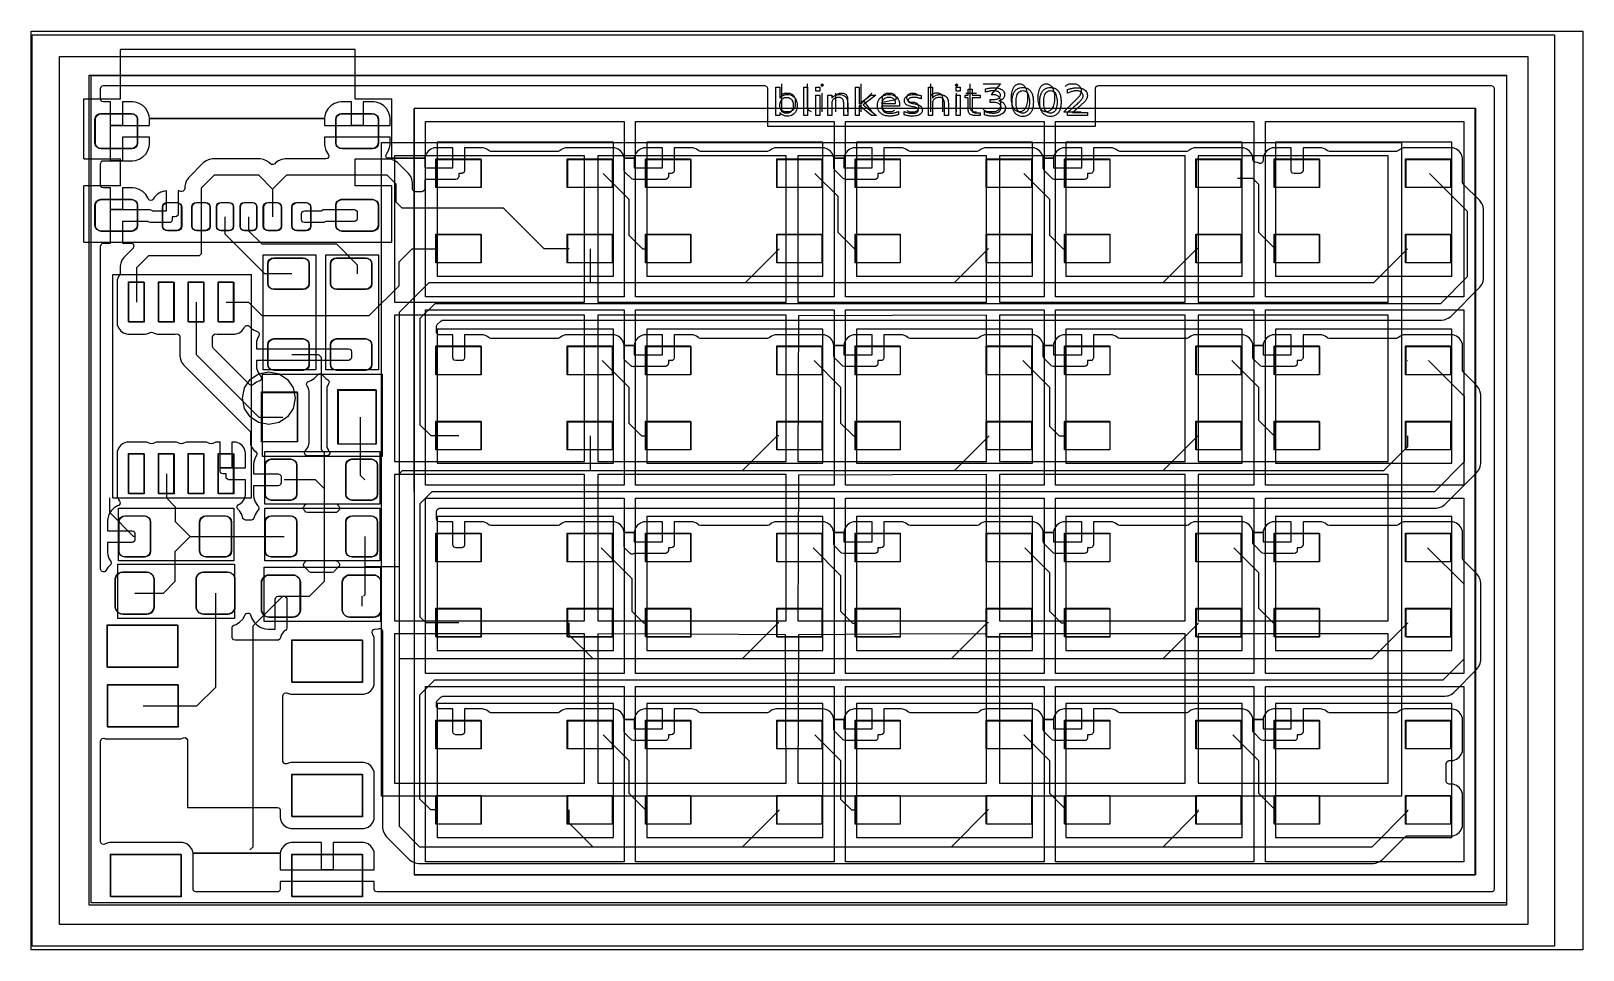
# Model space of a CAD drawing. Header units: millimetres. Extents: x -1.3 to 64.8, y -0.8 to 38.3.
import ezdxf

# ---------------------------------------------------------------- set-up
doc = ezdxf.new("R2010")
doc.units = ezdxf.units.MM
for name, color, linetype in [('border', 7, 'CONTINUOUS'), ('cut', 7, 'CONTINUOUS'), ('grid', 7, 'CONTINUOUS'), ('inner', 7, 'CONTINUOUS'), ('LED', 7, 'CONTINUOUS'), ('pcb', 7, 'CONTINUOUS'), ('stuffs', 7, 'CONTINUOUS'), ('Tobinner', 7, 'CONTINUOUS'), ('Topborder', 7, 'CONTINUOUS')]:
    doc.layers.add(name, color=color, linetype=linetype)

msp = doc.modelspace()

# ---------------------------------------------------------------- linework, layer by layer
at = {"layer": 'border', "color": 7}
msp.add_lwpolyline([(-0.069511, 37.23564), (62.43294, 37.23564), (62.43294, 0.31104), (-0.069511, 0.31104)], close=True, dxfattribs=at)
at = {"layer": 'cut', "color": 7}
msp.add_lwpolyline([(15.024196, 35.01991), (60.201652, 35.03441), (60.201652, 2.42957), (15.037168, 2.42957)], close=True, dxfattribs=at)
at = {"layer": 'grid', "color": 7}
for points in [[(15.026577, 35.02195), (15.026577, 2.42693), (60.196081, 2.42693), (60.196081, 35.02205)], [(15.512492, 34.47575), (23.963835, 34.47575), (23.963835, 27.01236), (15.512492, 27.01236)], [(24.450291, 34.47575), (32.899472, 34.47575), (32.899472, 27.01236), (24.450291, 27.01236)], [(33.385387, 34.47575), (41.836731, 34.47575), (41.836731, 27.01236), (33.385387, 27.01236)], [(42.323186, 34.47575), (50.772368, 34.47575), (50.772368, 27.01236), (42.323186, 27.01236)], [(51.260444, 34.47575), (59.709626, 34.47575), (59.709626, 27.01236), (51.260444, 27.01236)], [(15.512492, 26.46379), (23.963835, 26.46379), (23.963835, 19.00043), (15.512492, 19.00043)], [(24.450291, 26.46379), (32.899472, 26.46379), (32.899472, 19.00043), (24.450291, 19.00043)], [(33.385387, 26.46379), (41.836731, 26.46379), (41.836731, 19.00043), (33.385387, 19.00043)], [(42.323186, 26.46379), (50.772368, 26.46379), (50.772368, 19.00043), (42.323186, 19.00043)], [(51.260444, 26.46379), (59.709626, 26.46379), (59.709626, 19.00043), (51.260444, 19.00043)], [(15.512492, 18.45184), (23.963835, 18.45184), (23.963835, 10.99092), (15.512492, 10.99092)], [(24.450291, 18.45184), (32.899472, 18.45184), (32.899472, 10.99092), (24.450291, 10.99092)], [(33.385387, 18.45184), (41.836731, 18.45184), (41.836731, 10.99092), (33.385387, 10.99092)], [(42.323186, 18.45184), (50.772368, 18.45184), (50.772368, 10.99092), (42.323186, 10.99092)], [(51.260444, 18.45184), (59.709626, 18.45184), (59.709626, 10.99092), (51.260444, 10.99092)], [(15.512492, 10.44174), (23.963835, 10.44174), (23.963835, 2.97897), (15.512492, 2.97897)], [(24.450291, 10.44174), (32.899472, 10.44174), (32.899472, 2.97897), (24.450291, 2.97897)], [(33.385387, 10.44174), (41.836731, 10.44174), (41.836731, 2.97897), (33.385387, 2.97897)], [(42.323186, 10.44174), (50.772368, 10.44174), (50.772368, 2.97897), (42.323186, 2.97897)], [(51.260444, 10.44174), (59.709626, 10.44174), (59.709626, 2.97897), (51.260444, 2.97897)]]:
    msp.add_lwpolyline(points, close=True, dxfattribs=at)
at = {"layer": 'inner', "color": 7}
msp.add_lwpolyline([(1.277026, 18.83154), (1.277026, 36.42633), (31.3995, 36.42633), (61.521972, 36.42633), (61.521972, 18.83154), (61.521972, 1.23675), (31.3995, 1.23675), (1.277026, 1.23675)], close=True, dxfattribs=at)
at = {"layer": 'LED', "color": 1}
msp.add_lwpolyline([(9.960465, 22.7026), (9.872155, 22.26519), (9.631329, 21.908), (9.274137, 21.66718), (8.83673, 21.57888), (8.399323, 21.66718), (8.042131, 21.908), (7.801305, 22.26519), (7.712995, 22.7026), (7.801302, 23.14001), (8.042128, 23.4972), (8.39932, 23.73803), (8.83673, 23.82633), (9.27414, 23.73803), (9.631332, 23.4972), (9.872158, 23.14001)], close=True, dxfattribs=at)
at = {"layer": 'pcb', "color": 3}
for points in [[(12.5188, 35.43294), (12.5188, 37.53294), (2.5188, 37.53294)], [(2.5188, 35.43294), (2.5188, 37.53294)], [(0.9688, 32.88294), (0.9688, 35.43294), (2.5188, 35.43294)], [(12.5188, 35.43294), (14.0688, 35.43294)], [(14.0688, 32.88294), (14.0688, 35.43294)], [(23.5058, 27.88894), (23.5058, 33.58894), (16.0058, 33.58894)], [(16.0058, 33.58894), (16.0058, 27.88894)], [(32.4276, 27.88894), (32.4276, 33.58894), (24.9276, 33.58894)], [(24.9276, 33.58894), (24.9276, 27.88894)], [(41.3493, 27.88894), (41.3493, 33.58894), (33.8493, 33.58894)], [(33.8493, 33.58894), (33.8493, 27.88894)], [(50.271, 27.88894), (50.271, 33.58894), (42.771, 33.58894)], [(42.771, 33.58894), (42.771, 27.88894)], [(59.1928, 27.88894), (59.1928, 33.58894), (51.6928, 33.58894)], [(51.6928, 33.58894), (51.6928, 27.88894)], [(0.9688, 32.88294), (2.5188, 32.88294)], [(2.5188, 31.73294), (2.5188, 32.88294)], [(12.5188, 31.73294), (12.5188, 32.88294), (14.0688, 32.88294)], [(2.5188, 31.73294), (0.9688, 31.73294)], [(0.9688, 29.33294), (0.9688, 31.73294)], [(14.0688, 29.33294), (14.0688, 31.73294), (12.5188, 31.73294)], [(0.9688, 29.33294), (14.0688, 29.33294)], [(8.6028, 23.90194), (8.6028, 28.80194)], [(8.6028, 28.80194), (10.8428, 28.80194), (10.8428, 23.90194)], [(11.2698, 23.90194), (11.2698, 28.80194)], [(11.2698, 28.80194), (13.5098, 28.80194), (13.5098, 23.90194)], [(2.2008, 27.96294), (8.1008, 27.96294)], [(2.2008, 18.46294), (2.2008, 27.96294)], [(2.2008, 18.46294), (8.1008, 18.46294), (8.1008, 27.96294)], [(16.0058, 27.88894), (23.5058, 27.88894)], [(24.9276, 27.88894), (32.4276, 27.88894)], [(33.8493, 27.88894), (41.3493, 27.88894)], [(42.771, 27.88894), (50.271, 27.88894)], [(51.6928, 27.88894), (59.1928, 27.88894)], [(23.5058, 19.93024), (23.5058, 25.63024), (16.0058, 25.63024)], [(16.0058, 25.63024), (16.0058, 19.93024)], [(32.4276, 19.93024), (32.4276, 25.63024), (24.9276, 25.63024)], [(24.9276, 25.63024), (24.9276, 19.93024)], [(41.3493, 19.93024), (41.3493, 25.63024), (33.8493, 25.63024)], [(33.8493, 25.63024), (33.8493, 19.93024)], [(50.271, 19.93024), (50.271, 25.63024), (42.771, 25.63024)], [(42.771, 25.63024), (42.771, 19.93024)], [(59.1928, 19.93024), (59.1928, 25.63024), (51.6928, 25.63024)], [(51.6928, 25.63024), (51.6928, 19.93024)], [(10.8428, 23.90194), (8.6028, 23.90194)], [(13.5098, 23.90194), (11.2698, 23.90194)], [(8.5658, 20.22594), (8.5658, 23.72594), (13.6658, 23.72594)], [(13.6658, 23.72594), (13.6658, 20.22594)], [(13.6658, 20.22594), (8.5658, 20.22594)], [(8.6698, 18.18894), (8.6698, 20.42894), (13.5698, 20.42894)], [(13.5698, 20.42894), (13.5698, 18.18894)], [(16.0058, 19.93024), (23.5058, 19.93024)], [(24.9276, 19.93024), (32.4276, 19.93024)], [(33.8493, 19.93024), (41.3493, 19.93024)], [(42.771, 19.93024), (50.271, 19.93024)], [(51.6928, 19.93024), (59.1928, 19.93024)], [(2.4468, 15.77594), (2.4468, 18.01594), (7.3468, 18.01594)], [(7.3468, 18.01594), (7.3468, 15.77594)], [(13.5698, 18.18894), (8.6698, 18.18894)], [(8.6698, 15.77594), (8.6698, 18.01594), (13.5698, 18.01594)], [(13.5698, 18.01594), (13.5698, 15.77594)], [(23.5058, 11.97164), (23.5058, 17.67164), (16.0058, 17.67164)], [(16.0058, 17.67164), (16.0058, 11.97164)], [(32.4276, 11.97164), (32.4276, 17.67164), (24.9276, 17.67164)], [(24.9276, 17.67164), (24.9276, 11.97164)], [(41.3493, 11.97164), (41.3493, 17.67164), (33.8493, 17.67164)], [(33.8493, 17.67164), (33.8493, 11.97164)], [(50.271, 11.97164), (50.271, 17.67164), (42.771, 17.67164)], [(42.771, 17.67164), (42.771, 11.97164)], [(59.1928, 11.97164), (59.1928, 17.67164), (51.6928, 17.67164)], [(51.6928, 17.67164), (51.6928, 11.97164)], [(2.4168, 13.33294), (2.4168, 15.63294), (7.3768, 15.63294)], [(7.3468, 15.77594), (2.4468, 15.77594)], [(7.3768, 15.63294), (7.3768, 13.33294)], [(8.6398, 13.20594), (8.6398, 15.50594), (13.5998, 15.50594)], [(13.5698, 15.77594), (8.6698, 15.77594)], [(13.5998, 15.50594), (13.5998, 13.20594)], [(7.3768, 13.33294), (2.4168, 13.33294)], [(13.5998, 13.20594), (8.6398, 13.20594)], [(16.0058, 11.97164), (23.5058, 11.97164)], [(24.9276, 11.97164), (32.4276, 11.97164)], [(33.8493, 11.97164), (41.3493, 11.97164)], [(42.771, 11.97164), (50.271, 11.97164)], [(51.6928, 11.97164), (59.1928, 11.97164)], [(23.5058, 4.01294), (23.5058, 9.71294), (16.0058, 9.71294)], [(16.0058, 9.71294), (16.0058, 4.01294)], [(32.4276, 4.01294), (32.4276, 9.71294), (24.9276, 9.71294)], [(24.9276, 9.71294), (24.9276, 4.01294)], [(41.3493, 4.01294), (41.3493, 9.71294), (33.8493, 9.71294)], [(33.8493, 9.71294), (33.8493, 4.01294)], [(50.271, 4.01294), (50.271, 9.71294), (42.771, 9.71294)], [(42.771, 9.71294), (42.771, 4.01294)], [(59.1928, 4.01294), (59.1928, 9.71294), (51.6928, 9.71294)], [(51.6928, 9.71294), (51.6928, 4.01294)], [(16.0058, 4.01294), (23.5058, 4.01294)], [(24.9276, 4.01294), (32.4276, 4.01294)], [(33.8493, 4.01294), (41.3493, 4.01294)], [(42.771, 4.01294), (50.271, 4.01294)], [(51.6928, 4.01294), (59.1928, 4.01294)]]:
    msp.add_lwpolyline(points, dxfattribs=at)
at = {"layer": 'pcb', "color": 7}
for points in [[(1.1962, 36.4374), (61.5212, 36.4374)], [(1.1962, 1.1314), (1.1962, 36.4374)], [(61.5212, 36.4374), (61.5212, 1.1314)], [(30.594902, 34.852588), (30.594902, 34.721338), (30.427605, 34.721338), (30.427605, 35.936963), (30.594902, 35.936963), (30.594902, 35.463527)], [(30.6767, 34.87864), (30.6767, 36.07864)], [(30.6767, 35.62144), (30.791, 35.67864), (31.0195, 35.67864), (31.1338, 35.62144), (31.191, 35.56434), (31.2481, 35.45004), (31.2481, 35.10714), (31.191, 34.99284), (31.1338, 34.93574), (31.0195, 34.87864), (30.791, 34.87864), (30.6767, 34.93574)], [(31.9338, 34.87864), (31.8195, 34.93574), (31.7624, 35.05004), (31.7624, 36.07864)], [(32.391, 36.07864), (32.3338, 36.02144), (32.391, 35.96434), (32.4481, 36.02144), (32.391, 36.07864), (32.391, 35.96434)], [(32.391, 34.87864), (32.391, 35.67864)], [(32.9624, 35.67864), (32.9624, 34.87864)], [(32.9624, 35.56434), (33.0195, 35.62144), (33.1338, 35.67864), (33.3053, 35.67864), (33.4195, 35.62144), (33.4767, 35.50714), (33.4767, 34.87864)], [(34.0481, 34.87864), (34.0481, 36.07864)], [(34.5053, 35.67864), (34.0481, 35.22144)], [(35.4767, 34.93574), (35.3624, 34.87864), (35.1338, 34.87864), (35.0195, 34.93574), (34.9624, 35.05004), (34.9624, 35.50714), (35.0195, 35.62144), (35.1338, 35.67864), (35.3624, 35.67864), (35.4767, 35.62144), (35.5338, 35.50714), (35.5338, 35.39284), (34.9624, 35.27864)], [(35.991, 34.93574), (36.1053, 34.87864), (36.3338, 34.87864), (36.4481, 34.93574), (36.5053, 35.05004), (36.5053, 35.10714), (36.4481, 35.22144), (36.3338, 35.27864), (36.1624, 35.27864), (36.0481, 35.33574), (35.991, 35.45004), (35.991, 35.50714), (36.0481, 35.62144), (36.1624, 35.67864), (36.3338, 35.67864), (36.4481, 35.62144)], [(37.084228, 35.215873), (37.084228, 34.721342), (36.91693, 34.721342), (36.91693, 35.936967), (37.084228, 35.936967), (37.084228, 35.460405)], [(37.0195, 34.87864), (37.0195, 36.07864)], [(37.5338, 34.87864), (37.5338, 35.50714), (37.4767, 35.62144), (37.3624, 35.67864), (37.191, 35.67864), (37.0767, 35.62144), (37.0195, 35.56434)], [(38.1053, 36.07864), (38.0481, 36.02144), (38.1053, 35.96434), (38.1624, 36.02144), (38.1053, 36.07864), (38.1053, 35.96434)], [(38.1053, 34.87864), (38.1053, 35.67864)], [(38.608897, 35.009619), (38.608897, 35.484619), (38.486816, 35.484619), (38.486816, 35.596338), (38.608897, 35.596338), (38.608897, 35.844776), (38.776195, 35.844777)], [(38.5053, 35.67864), (38.9624, 35.67864)], [(38.6767, 36.07864), (38.6767, 35.05004), (38.7338, 34.93574), (38.8481, 34.87864), (38.9624, 34.87864)], [(38.776195, 35.844777), (38.776195, 35.596339), (39.118928, 35.596339), (39.118928, 35.48462), (38.776195, 35.48462), (38.776195, 35.00962)], [(39.2481, 36.07864), (39.991, 36.07864), (39.591, 35.62144), (39.7624, 35.62144), (39.8767, 35.56434), (39.9338, 35.50714), (39.991, 35.39284), (39.991, 35.10714), (39.9338, 34.99284), (39.8767, 34.93574), (39.7624, 34.87864), (39.4195, 34.87864), (39.3053, 34.93574), (39.2481, 34.99284)], [(39.345005, 35.718215), (39.345005, 35.85884)], [(42.7338, 35.96434), (42.791, 36.02144), (42.9053, 36.07864), (43.191, 36.07864), (43.3053, 36.02144), (43.3624, 35.96434), (43.4195, 35.85004), (43.4195, 35.73574), (43.3624, 35.56434), (42.6767, 34.87864), (43.4195, 34.87864)], [(42.84288, 35.672113), (42.84288, 35.831488)], [(32.799608, 35.21587), (32.799608, 34.721339), (32.632311, 34.721339), (32.632311, 35.596339), (32.799608, 35.596339), (32.799608, 35.460402)], [(33.480555, 35.249464), (33.480555, 34.721339), (33.314162, 34.721339), (33.314162, 35.244777)], [(34.1624, 35.33574), (34.5053, 34.87864)], [(35.685263, 35.194777), (35.685263, 35.124467), (34.920217, 35.124467)], [(34.925636, 35.236182), (35.51887, 35.236967)], [(36.241415, 35.101806), (36.183535, 35.113526)], [(36.274875, 35.233053), (36.331845, 35.222113)], [(36.604042, 35.570561), (36.604042, 35.434623)], [(37.765176, 35.249467), (37.765176, 34.721342), (37.598783, 34.721342), (37.598783, 35.24478)], [(39.69497, 35.279928), (39.53762, 35.279928), (39.53762, 35.40962), (39.702204, 35.40962)], [(35.646378, 34.901815), (35.646378, 34.765877)], [(35.884215, 34.753358), (35.884215, 34.901796)], [(38.948015, 34.84165), (39.118929, 34.84165), (39.118929, 34.721337), (38.948015, 34.721337)], [(39.304308, 34.756494), (39.304308, 34.908838)], [(43.053581, 34.854152), (43.691119, 34.854152), (43.691119, 34.721339), (42.833833, 34.721339), (42.833833, 34.854152)], [(9.0014, 31.59534), (8.4154, 32.18134), (6.5104, 32.18134), (5.9614, 31.63234), (5.9614, 30.41884)], [(9.5874, 32.18134), (9.0014, 31.59534)], [(13.8764, 32.18134), (9.5874, 32.18134)], [(14.2574, 31.03834), (14.2574, 31.80034), (13.8764, 32.18134)], [(58.2504, 32.25734), (59.8504, 30.65734), (59.8504, 27.86334), (58.7074, 26.72034), (15.9084, 26.72034), (15.2734, 26.08534), (15.2734, 21.57304)], [(23.0714, 32.25734), (24.1634, 31.16534), (24.1634, 29.64134), (24.7474, 29.05734), (24.9571, 29.05734)], [(32.0884, 32.25734), (33.0534, 31.29234)], [(40.9784, 32.25734), (42.0704, 31.16534), (42.0704, 29.64134), (42.6544, 29.05734)], [(50.0714, 32.05434), (50.7064, 32.05434)], [(50.7064, 32.05434), (50.9604, 31.80034), (50.9604, 29.76834)], [(9.0014, 31.59534), (9.0014, 30.41884)], [(33.0534, 31.29234), (33.0534, 29.76834), (33.7644, 29.05734)], [(5.9614, 30.41884), (5.9614, 28.83834)], [(9.8124, 27.99034), (8.6694, 27.99034), (6.9814, 29.67834), (6.9814, 30.41884)], [(7.9814, 30.41884), (7.9814, 29.82134)], [(14.5114, 30.78434), (14.2574, 31.03834)], [(20.5564, 29.05734), (18.8294, 30.78434), (14.5114, 30.78434)], [(7.9814, 29.82134), (8.5424, 29.26034)], [(50.9604, 29.76834), (51.6714, 29.05734), (51.7224, 29.05734)], [(8.5424, 29.26034), (11.7174, 29.26034)], [(11.7174, 29.26034), (12.6064, 28.37134)], [(3.7164, 28.75234), (3.2084, 28.24434)], [(5.9614, 28.83834), (5.8754, 28.75234), (3.7164, 28.75234)], [(14.3844, 28.49834), (14.9434, 29.05734)], [(14.3844, 27.48234), (14.3844, 28.49834)], [(14.9434, 29.05734), (16.0354, 29.05734)], [(21.6234, 29.05734), (20.5564, 29.05734)], [(22.5124, 29.05734), (22.5124, 27.60934)], [(30.5452, 29.05734), (30.5452, 29.03804), (29.1164, 27.60934)], [(33.7644, 29.05734), (33.8789, 29.05734)], [(48.3886, 29.05734), (48.3444, 29.05734), (46.8964, 27.60934), (38.0064, 27.60934)], [(39.4544, 29.05734), (38.0064, 27.60934)], [(39.4669, 29.05734), (39.4544, 29.05734)], [(42.6544, 29.05734), (42.8007, 29.05734)], [(57.3104, 29.05734), (55.8624, 27.60934)], [(3.2084, 28.24434), (3.2084, 26.78134)], [(12.6064, 28.37134), (12.6064, 27.99034)], [(13.1144, 26.21234), (14.3844, 27.48234)], [(22.1314, 27.60934), (15.6544, 27.60934), (14.3844, 26.33934)], [(22.5124, 27.60934), (22.1314, 27.60934)], [(29.1164, 27.60934), (22.5124, 27.60934)], [(38.0064, 27.60934), (29.1164, 27.60934)], [(55.8624, 27.60934), (46.8964, 27.60934)], [(5.7484, 26.78134), (5.7484, 24.56134), (8.4154, 21.89434), (9.4314, 21.89434)], [(7.0184, 26.78134), (7.9734, 26.78134)], [(7.9734, 26.78134), (8.5424, 26.21234), (13.1144, 26.21234)], [(14.3844, 26.33934), (14.3844, 19.48134)], [(10.9554, 24.56134), (10.9444, 24.55034), (9.8124, 24.55034)], [(11.0824, 24.43434), (10.9554, 24.56134)], [(11.0824, 20.49734), (11.0824, 24.43434)], [(58.1994, 24.30734), (59.7234, 22.78334), (59.7234, 19.98934), (58.4534, 18.71934), (15.7814, 18.71934), (15.2734, 18.21134), (15.2734, 13.40264)], [(23.0291, 24.29864), (24.1634, 23.16434), (24.1634, 21.64034), (24.7051, 21.09864), (24.9571, 21.09864)], [(32.0461, 24.29864), (33.1804, 23.16434), (33.1804, 21.64034), (33.7221, 21.09864), (33.8789, 21.09864)], [(40.9361, 24.29864), (42.0704, 23.16434)], [(49.8261, 24.29864), (50.9604, 23.16434), (50.9604, 21.76734), (51.6291, 21.09864)], [(57.3104, 24.29864), (57.3194, 24.30734)], [(42.0704, 23.16434), (42.0704, 21.51334)], [(12.7334, 21.89434), (12.7334, 19.42334), (12.9294, 19.22734)], [(16.9244, 21.09864), (15.7477, 21.09864), (15.2734, 21.57304)], [(42.0704, 21.51334), (42.4851, 21.09864), (42.8007, 21.09864)], [(11.2094, 18.84634), (11.2094, 20.37034), (11.0824, 20.49734)], [(22.5124, 21.09864), (22.5124, 19.60834)], [(39.4669, 21.09864), (39.4669, 21.06884), (38.0064, 19.60834), (28.9894, 19.60834)], [(30.5452, 21.09864), (30.4797, 21.09864), (28.9894, 19.60834)], [(48.3886, 21.09864), (48.3867, 21.09864), (46.8964, 19.60834), (38.0064, 19.60834)], [(51.6291, 21.09864), (51.7224, 21.09864)], [(57.3104, 21.09864), (57.3104, 20.62434), (56.2944, 19.60834)], [(4.4784, 19.48134), (4.4784, 18.46534), (4.8594, 18.08434), (4.8594, 17.44934), (5.4944, 16.81434)], [(11.2094, 18.84634), (10.8284, 19.22734), (9.4894, 19.22734)], [(22.1314, 19.60834), (14.5114, 19.60834), (14.3844, 19.48134)], [(14.3844, 19.48134), (14.3844, 15.54434)], [(22.5124, 19.60834), (22.1314, 19.60834)], [(28.9894, 19.60834), (22.5124, 19.60834)], [(56.2944, 19.60834), (46.8964, 19.60834)], [(11.2094, 14.90934), (11.2094, 18.84634)], [(2.0654, 17.83034), (2.0654, 18.46534)], [(3.1394, 16.81434), (3.0814, 16.81434), (2.0654, 17.83034)], [(4.8594, 16.17934), (5.4944, 16.81434)], [(5.4944, 16.81434), (6.5794, 16.81434)], [(6.5794, 16.81434), (9.4894, 16.81434)], [(12.9294, 16.81434), (12.9294, 15.54434)], [(4.8594, 14.90934), (4.8594, 16.17934)], [(22.9867, 16.34004), (24.2904, 15.03634), (24.2904, 13.63934)], [(32.0037, 16.34004), (33.1804, 15.16334)], [(41.0207, 16.34004), (42.0704, 15.29034), (42.0704, 13.63934), (42.5697, 13.14004), (42.8007, 13.14004)], [(49.9107, 16.34004), (50.9604, 15.29034), (50.9604, 13.76634)], [(59.7234, 14.78234), (58.1657, 16.34004)], [(12.9294, 15.54434), (12.9294, 14.33234)], [(12.9294, 15.54434), (14.3844, 15.54434), (14.3844, 11.60734)], [(4.3514, 14.40134), (4.8594, 14.90934)], [(9.4314, 14.27434), (10.5744, 14.27434), (11.2094, 14.90934)], [(33.1804, 15.16334), (33.1804, 13.63934), (33.6884, 13.13134), (33.8702, 13.13134)], [(59.7234, 11.61234), (59.7234, 14.78234)], [(3.1394, 14.40134), (4.3514, 14.40134)], [(3.4849, 9.60684), (5.7799, 9.60684), (6.5794, 10.40634), (6.5794, 14.40134)], [(9.4314, 14.27434), (8.5424, 13.38534), (8.1614, 13.00434), (8.1614, 3.86034)], [(12.8024, 14.27434), (12.8024, 13.85534)], [(12.9294, 14.33234), (12.8714, 14.27434)], [(16.9244, 13.14004), (15.5361, 13.14004), (15.2734, 13.40264)], [(24.2904, 13.63934), (24.7897, 13.14004)], [(50.9604, 13.76634), (51.5867, 13.14004)], [(28.9894, 11.60734), (22.6394, 11.60734), (21.6234, 12.62334), (21.6234, 13.14004)], [(24.7897, 13.14004), (24.9571, 13.14004)], [(39.4669, 13.14004), (39.4121, 13.14004), (37.8794, 11.60734), (28.9894, 11.60734)], [(30.5452, 13.14004), (30.5221, 13.14004), (28.9894, 11.60734)], [(33.8702, 13.13134), (33.8789, 13.14004)], [(48.3886, 13.14004), (48.3886, 13.09964), (46.8964, 11.60734), (37.8794, 11.60734)], [(51.5867, 13.14004), (51.7224, 13.14004)], [(57.3104, 13.14004), (57.3104, 13.13134), (55.7864, 11.60734)], [(22.6394, 11.60734), (14.3844, 11.60734), (14.3844, 4.49534)], [(55.7864, 11.60734), (46.8964, 11.60734)], [(58.8294, 10.71834), (59.7234, 11.61234)], [(15.2734, 10.08334), (15.9084, 10.71834)], [(15.9084, 10.71834), (58.8294, 10.71834)], [(15.2734, 5.63834), (15.2734, 10.08334)], [(23.0714, 8.38134), (24.1634, 7.28934), (24.1634, 5.89234), (24.8744, 5.18134), (24.9571, 5.18134)], [(32.0884, 8.38134), (33.1804, 7.28934), (33.1804, 5.63834), (33.6374, 5.18134), (33.8789, 5.18134)], [(40.9784, 8.38134), (42.0704, 7.28934), (42.0704, 5.89234), (42.7814, 5.18134), (42.8007, 5.18134)], [(49.8684, 8.38134), (50.9604, 7.28934)], [(50.9604, 7.28934), (50.9604, 5.89234), (51.6714, 5.18134)], [(16.0354, 5.18134), (15.7304, 5.18134), (15.2734, 5.63834)], [(28.9894, 3.60634), (22.6394, 3.60634), (21.6234, 4.62234), (21.6234, 5.18134)], [(30.5452, 5.18134), (30.5452, 5.16214), (28.9894, 3.60634)], [(39.4544, 5.18134), (37.8794, 3.60634)], [(39.4669, 5.18134), (39.4544, 5.18134)], [(48.3886, 5.18134), (48.3886, 5.09864), (46.8964, 3.60634)], [(51.6714, 5.18134), (51.7224, 5.18134)], [(57.3104, 5.18134), (57.3104, 5.13034), (55.7864, 3.60634)], [(15.2734, 3.60634), (14.3844, 4.49534)], [(8.1614, 3.86034), (8.1614, 3.60634), (8.0344, 3.47934)], [(22.6394, 3.60634), (15.2734, 3.60634)], [(37.8794, 3.60634), (28.9894, 3.60634)], [(46.8964, 3.60634), (37.8794, 3.60634)], [(55.7864, 3.60634), (46.8964, 3.60634)], [(61.5212, 1.1314), (1.1962, 1.1314)]]:
    msp.add_lwpolyline(points, dxfattribs=at)
for points in [[(30.0131, 35.97914), (30.0588, 35.92634), (30.07, 35.87484), (30.07, 34.27134), (44.0262, 34.27134), (44.0262, 35.87484), (44.0459, 35.94184), (44.0987, 35.98764), (44.1502, 35.99884), (60.8769, 35.99884), (60.9439, 35.97914), (60.9897, 35.92634), (61.0009, 35.87484), (61.0009, 1.81784), (60.9812, 1.75084), (60.9284, 1.70504), (60.8769, 1.69384), (13.4529, 1.69384), (13.3859, 1.71354), (13.3401, 1.76634), (13.3289, 1.81784), (13.3289, 2.14184), (9.3289, 2.14184), (9.3289, 1.81784), (9.3092, 1.75084), (9.2564, 1.70504), (9.2049, 1.69384), (5.7364, 1.69384), (5.6694, 1.71354), (5.6236, 1.76634), (5.6124, 1.81784), (5.6124, 3.33964), (9.3289, 3.33964), (9.3289, 2.64184), (11.0789, 2.64184), (11.5789, 2.64184), (13.3289, 2.64184), (13.3289, 3.33964), (13.3289, 3.33964), (13.3225, 3.39924), (13.3225, 3.39924), (13.2723, 3.53394), (13.2722, 3.53394), (13.1861, 3.64904), (13.1861, 3.64904), (13.071, 3.73524), (13.071, 3.73524), (12.9363, 3.78544), (12.9363, 3.78544), (12.8767, 3.79184), (11.5789, 3.79184), (11.5789, 2.64184), (11.0789, 2.64184), (11.0789, 3.79184), (9.7811, 3.79184), (9.7215, 3.78544), (9.7215, 3.78544), (9.5868, 3.73524), (9.5868, 3.73524), (9.4717, 3.64904), (9.4717, 3.64904), (9.3855, 3.53394), (9.3855, 3.53394), (9.3353, 3.39924), (9.3353, 3.39924), (9.3289, 3.33964), (5.6124, 3.33964), (5.6124, 3.33974), (5.6124, 3.33974), (5.606, 3.39934), (5.5557, 3.53414), (5.5557, 3.53414), (5.4694, 3.64934), (5.4694, 3.64934), (5.3542, 3.73564), (5.3542, 3.73564), (5.2194, 3.78594), (5.2194, 3.78594), (5.1598, 3.79234), (5.1598, 3.79234), (5.1598, 3.79234), (5.1598, 3.79234), (2.064, 3.79234), (2.064, 3.79234), (2.0044, 3.78594), (1.8696, 3.73564), (1.8618, 3.73134), (1.8602, 3.73424), (1.8097, 3.71544), (1.7415, 3.73034), (1.6921, 3.77974), (1.6769, 3.83914), (1.6769, 8.10894), (1.6966, 8.17594), (1.7494, 8.22174), (1.8185, 8.23164), (1.8442, 8.22514), (1.8774, 8.21274), (1.937, 8.20634), (5.0328, 8.20634), (5.0924, 8.21274), (5.2076, 8.25574), (5.2773, 8.26074), (5.3386, 8.22724), (5.3721, 8.16584), (5.3749, 8.13954), (5.3749, 5.28884), (9.2044, 5.28884), (9.2714, 5.26914), (9.3172, 5.21634), (9.3284, 5.16484), (9.3284, 4.84894), (9.3348, 4.78934), (9.3851, 4.65454), (9.3851, 4.65454), (9.4714, 4.53934), (9.4714, 4.53934), (9.5866, 4.45304), (9.5866, 4.45304), (9.7214, 4.40274), (9.7214, 4.40274), (9.7283, 4.40204), (9.781, 4.39634), (12.8768, 4.39634), (12.9364, 4.40274), (13.0712, 4.45304), (13.1864, 4.53934), (13.2727, 4.65454), (13.323, 4.78934), (13.3294, 4.84894), (13.3294, 6.74474), (13.323, 6.80434), (13.2727, 6.93914), (13.2727, 6.93914), (13.2727, 6.93914), (13.1864, 7.05434), (13.1864, 7.05434), (13.0712, 7.14064), (13.0712, 7.14064), (12.9364, 7.19094), (12.9364, 7.19094), (12.8768, 7.19734), (12.8768, 7.19734), (12.8768, 7.19734), (12.8768, 7.19734), (9.781, 7.19734), (9.781, 7.19734), (9.7214, 7.19094), (9.6062, 7.14794), (9.5365, 7.14294), (9.4752, 7.17644), (9.4417, 7.23784), (9.4389, 7.26414), (9.4389, 10.04454), (9.4586, 10.11154), (9.5114, 10.15734), (9.5805, 10.16724), (9.6062, 10.16074), (9.7214, 10.11774), (9.7214, 10.11774), (9.7283, 10.11704), (9.781, 10.11134), (12.8768, 10.11134), (12.9364, 10.11774), (13.0712, 10.16804), (13.1864, 10.25434), (13.2727, 10.36954), (13.323, 10.50434), (13.3294, 10.56394), (13.3294, 12.45974), (13.3238, 12.51154), (13.323, 12.51934), (13.2727, 12.65414), (13.2727, 12.65414), (13.2567, 12.67554), (13.2323, 12.74104), (13.2471, 12.80924), (13.2965, 12.85864), (13.3374, 12.87244), (13.3466, 12.87384), (13.3585, 12.87384), (13.4943, 12.88914), (13.5299, 12.90154), (13.5413, 12.90334), (13.5649, 12.90014), (13.5887, 12.90134), (13.5989, 12.89544), (13.6106, 12.89394), (13.6287, 12.87844), (13.6494, 12.86664), (13.6548, 12.85614), (13.6637, 12.84854), (13.6706, 12.82574), (13.6816, 12.80464), (13.6838, 12.78204), (13.6839, 12.78164), (13.6838, 12.78144), (13.6839, 12.78074), (13.6839, 11.67634), (13.6839, 11.67634), (13.6839, 4.56434), (13.6839, 4.42634), (13.6839, 4.42634), (13.6839, 4.42634), (13.7108, 4.29104), (13.7108, 4.29104), (13.7636, 4.16354), (13.8403, 4.04884), (14.8269, 3.06224), (14.9416, 2.98554), (15.0691, 2.93274), (15.0691, 2.93274), (15.0691, 2.93274), (15.0691, 2.93274), (15.2044, 2.90584), (15.2044, 2.90584), (55.8554, 2.90584), (55.9464, 2.92394), (55.9907, 2.93274), (56.0545, 2.95914), (56.1182, 2.98554), (56.1182, 2.98554), (56.1182, 2.98554), (56.2329, 3.06224), (57.2152, 4.04454), (57.2766, 4.07804), (57.3029, 4.08084), (59.1973, 4.08084), (59.1973, 4.08084), (59.2569, 4.08724), (59.3917, 4.13754), (59.5069, 4.22384), (59.5932, 4.33904), (59.6435, 4.47384), (59.6495, 4.53344), (59.6495, 5.82924), (59.6435, 5.88884), (59.5932, 6.02364), (59.5932, 6.02364), (59.5932, 6.02364), (59.5069, 6.13884), (59.5069, 6.13884), (59.3917, 6.22514), (59.3917, 6.22514), (59.2569, 6.27544), (59.2569, 6.27544), (59.1973, 6.28184), (59.1973, 6.28184), (59.1973, 6.28184), (59.1973, 6.28184), (59.0854, 6.28184), (59.0184, 6.30154), (58.9726, 6.35434), (58.9614, 6.40584), (58.9614, 7.15684), (58.9811, 7.22384), (59.0339, 7.26964), (59.0854, 7.28084), (59.1973, 7.28084), (59.1973, 7.28084), (59.2569, 7.28724), (59.3917, 7.33754), (59.5069, 7.42384), (59.5932, 7.53904), (59.6435, 7.67384), (59.6495, 7.73344), (59.6495, 9.02924), (59.6435, 9.08884), (59.5933, 9.22344), (59.5932, 9.22364), (59.5932, 9.22364), (59.5069, 9.33884), (59.5069, 9.33884), (59.3917, 9.42514), (59.3917, 9.42514), (59.2569, 9.47544), (59.2569, 9.47544), (59.1973, 9.48184), (59.1973, 9.48184), (59.1973, 9.48184), (59.1973, 9.48184), (57.2015, 9.48184), (57.2015, 9.48184), (57.1419, 9.47544), (57.0071, 9.42514), (57.0071, 9.42514), (56.9015, 9.34604), (56.836, 9.32164), (56.827, 9.32134), (53.9827, 9.32134), (53.9157, 9.34104), (53.9087, 9.34604), (53.8037, 9.42474), (53.8037, 9.42474), (53.669, 9.47494), (53.669, 9.47494), (53.6092, 9.48134), (52.8614, 9.48134), (52.8614, 8.50534), (52.8417, 8.43834), (52.7889, 8.39254), (52.7374, 8.38134), (52.6114, 8.38134), (52.6114, 8.25534), (52.5917, 8.18834), (52.5389, 8.14254), (52.4874, 8.13134), (51.1604, 8.13134), (51.0934, 8.15104), (51.0727, 8.16764), (50.7645, 8.47594), (50.731, 8.53724), (50.728, 8.56364), (50.728, 9.02914), (51.1613, 9.02914), (51.1613, 8.63134), (52.3613, 8.63134), (52.3613, 9.48134), (51.6135, 9.48134), (51.5539, 9.47494), (51.5539, 9.47494), (51.4192, 9.42474), (51.4192, 9.42474), (51.3041, 9.33854), (51.3041, 9.33854), (51.2179, 9.22344), (51.2179, 9.22344), (51.1677, 9.08874), (51.1677, 9.08874), (51.1617, 9.02914), (50.7284, 9.02914), (50.7284, 9.02924), (50.7284, 9.02924), (50.7224, 9.08884), (50.6721, 9.22364), (50.6721, 9.22364), (50.5859, 9.33884), (50.5859, 9.33884), (50.4707, 9.42514), (50.4707, 9.42514), (50.3358, 9.47544), (50.3358, 9.47544), (50.2762, 9.48184), (50.2762, 9.48184), (50.2762, 9.48184), (50.2762, 9.48184), (48.2805, 9.48184), (48.2805, 9.48184), (48.2209, 9.47544), (48.086, 9.42514), (48.086, 9.42514), (47.9804, 9.34604), (47.9149, 9.32164), (47.9061, 9.32134), (45.0618, 9.32134), (44.9947, 9.34104), (44.9875, 9.34604), (44.8824, 9.42474), (44.8824, 9.42474), (44.7477, 9.47494), (44.7477, 9.47494), (44.6875, 9.48134), (43.9396, 9.48134), (43.9396, 8.50534), (43.92, 8.43834), (43.8672, 8.39254), (43.8157, 8.38134), (43.6896, 8.38134), (43.6896, 8.25534), (43.67, 8.18834), (43.6172, 8.14254), (43.5657, 8.13134), (42.2704, 8.13134), (42.2034, 8.15104), (42.1827, 8.16764), (41.8427, 8.50764), (41.8092, 8.56904), (41.8064, 8.59534), (41.8064, 9.02914), (42.2396, 9.02914), (42.2396, 8.63134), (43.4396, 8.63134), (43.4396, 9.48134), (42.6918, 9.48134), (42.6323, 9.47494), (42.6323, 9.47494), (42.4976, 9.42474), (42.4976, 9.42474), (42.3825, 9.33854), (42.3825, 9.33854), (42.2963, 9.22344), (42.2963, 9.22344), (42.2461, 9.08874), (42.2461, 9.08874), (42.2396, 9.02914), (41.8064, 9.02914), (41.8064, 9.02924), (41.8064, 9.02924), (41.8, 9.08884), (41.7497, 9.22364), (41.7497, 9.22364), (41.6634, 9.33884), (41.6634, 9.33884), (41.5482, 9.42514), (41.5482, 9.42514), (41.4134, 9.47544), (41.4134, 9.47544), (41.3538, 9.48184), (41.3538, 9.48184), (41.3538, 9.48184), (41.3538, 9.48184), (39.358, 9.48184), (39.358, 9.48184), (39.2984, 9.47544), (39.1636, 9.42514), (39.1636, 9.42514), (39.058, 9.34604), (38.9925, 9.32164), (38.9836, 9.32134), (36.1393, 9.32134), (36.0723, 9.34104), (36.065, 9.34604), (35.96, 9.42474), (35.96, 9.42474), (35.8253, 9.47494), (35.8253, 9.47494), (35.7657, 9.48134), (35.0179, 9.48134), (35.0179, 8.50534), (34.9982, 8.43834), (34.9454, 8.39254), (34.8939, 8.38134), (34.7679, 8.38134), (34.7679, 8.25534), (34.7482, 8.18834), (34.6954, 8.14254), (34.6439, 8.13134), (33.3804, 8.13134), (33.3134, 8.15104), (33.2927, 8.16764), (32.921, 8.53944), (32.8875, 8.60074), (32.8846, 8.62714), (32.8846, 9.02914), (33.3179, 9.02914), (33.3179, 8.63134), (34.5179, 8.63134), (34.5179, 9.48134), (33.7701, 9.48134), (33.7105, 9.47494), (33.7105, 9.47494), (33.5758, 9.42474), (33.5758, 9.42474), (33.4607, 9.33854), (33.4607, 9.33854), (33.3745, 9.22344), (33.3745, 9.22344), (33.3243, 9.08874), (33.3243, 9.08874), (33.3179, 9.02914), (32.8846, 9.02914), (32.8846, 9.02924), (32.8846, 9.02924), (32.8782, 9.08884), (32.8279, 9.22364), (32.8279, 9.22364), (32.7417, 9.33884), (32.7417, 9.33884), (32.6265, 9.42514), (32.6265, 9.42514), (32.4916, 9.47544), (32.4916, 9.47544), (32.432, 9.48184), (32.432, 9.48184), (32.432, 9.48184), (32.432, 9.48184), (30.4363, 9.48184), (30.4363, 9.48184), (30.3767, 9.47544), (30.2418, 9.42514), (30.2418, 9.42514), (30.1362, 9.34604), (30.0707, 9.32164), (30.0619, 9.32134), (27.2176, 9.32134), (27.1505, 9.34104), (27.1433, 9.34604), (27.0382, 9.42474), (27.0382, 9.42474), (26.9035, 9.47494), (26.9035, 9.47494), (26.844, 9.48134), (26.0961, 9.48134), (26.0961, 8.50534), (26.0765, 8.43834), (26.0237, 8.39254), (25.9721, 8.38134), (25.8461, 8.38134), (25.8461, 8.25534), (25.8265, 8.18834), (25.7737, 8.14254), (25.7221, 8.13134), (24.3634, 8.13134), (24.2964, 8.15104), (24.2757, 8.16764), (23.9992, 8.44414), (23.9657, 8.50554), (23.9629, 8.53184), (23.9629, 9.02914), (24.3962, 9.02914), (24.3962, 8.63134), (25.5961, 8.63134), (25.5961, 9.48134), (24.8483, 9.48134), (24.7888, 9.47494), (24.7888, 9.47494), (24.6541, 9.42474), (24.6541, 9.42474), (24.539, 9.33854), (24.539, 9.33854), (24.4528, 9.22344), (24.4528, 9.22344), (24.4026, 9.08874), (24.4026, 9.08874), (24.3962, 9.02914), (23.9629, 9.02914), (23.9629, 9.02924), (23.9629, 9.02924), (23.9565, 9.08884), (23.9062, 9.22364), (23.9062, 9.22364), (23.8199, 9.33884), (23.8199, 9.33884), (23.7047, 9.42514), (23.7047, 9.42514), (23.5699, 9.47544), (23.5699, 9.47544), (23.5103, 9.48184), (23.5103, 9.48184), (23.5103, 9.48184), (23.5103, 9.48184), (21.5145, 9.48184), (21.5145, 9.48184), (21.4549, 9.47544), (21.3201, 9.42514), (21.3201, 9.42514), (21.2145, 9.34604), (21.149, 9.32164), (21.1401, 9.32134), (18.2958, 9.32134), (18.2288, 9.34104), (18.2215, 9.34604), (18.1165, 9.42474), (18.1165, 9.42474), (17.9818, 9.47494), (17.9818, 9.47494), (17.9222, 9.48134), (17.1744, 9.48134), (17.1744, 8.50534), (17.1547, 8.43834), (17.1019, 8.39254), (17.0504, 8.38134), (16.7984, 8.38134), (16.7314, 8.40104), (16.6856, 8.45384), (16.6744, 8.50534), (16.6744, 9.48134), (16.0979, 9.48134), (16.0892, 9.48394), (16.0803, 9.48264), (16.0562, 9.49354), (16.0309, 9.50104), (16.0249, 9.50784), (16.0167, 9.51164), (16.0024, 9.53384), (15.9851, 9.55384), (15.9828, 9.56434), (15.9789, 9.57044), (15.9739, 9.60534), (15.9739, 9.74184), (15.9936, 9.80884), (16.0102, 9.82954), (16.1622, 9.98154), (16.2236, 10.01504), (16.2499, 10.01784), (58.8984, 10.01784), (58.9894, 10.03594), (59.0337, 10.04474), (59.0975, 10.07114), (59.1612, 10.09754), (59.1612, 10.09754), (59.1612, 10.09754), (59.2759, 10.17424), (60.2675, 11.16584), (60.3442, 11.28054), (60.397, 11.40804), (60.4239, 11.54334), (60.4239, 11.68134), (60.4239, 14.85134), (60.4239, 14.85134), (60.397, 14.98664), (60.397, 14.98664), (60.397, 14.98664), (60.391, 15.00014), (60.3438, 15.11414), (60.2671, 15.22884), (59.6858, 15.81014), (59.6523, 15.87154), (59.6493, 15.89784), (59.6493, 16.98784), (59.6493, 16.98784), (59.6433, 17.04754), (59.593, 17.18234), (59.593, 17.18234), (59.5067, 17.29754), (59.5067, 17.29754), (59.3915, 17.38384), (59.3915, 17.38384), (59.2567, 17.43414), (59.2567, 17.43414), (59.1971, 17.44054), (59.1971, 17.44054), (59.1971, 17.44054), (59.1971, 17.44054), (57.2013, 17.44054), (57.2013, 17.44054), (57.1417, 17.43414), (57.0069, 17.38384), (57.0069, 17.38384), (56.9013, 17.30474), (56.8358, 17.28034), (56.8268, 17.28004), (53.9825, 17.28004), (53.9155, 17.29974), (53.9085, 17.30474), (53.8035, 17.38334), (53.8035, 17.38334), (53.6688, 17.43364), (53.6688, 17.43364), (53.6092, 17.44004), (52.8614, 17.44004), (52.8614, 16.46404), (52.8417, 16.39694), (52.7889, 16.35124), (52.7374, 16.34004), (52.6114, 16.34004), (52.6114, 16.21404), (52.5917, 16.14694), (52.5389, 16.10124), (52.4874, 16.09004), (51.2028, 16.09004), (51.1357, 16.10974), (51.1151, 16.12634), (50.7645, 16.47694), (50.731, 16.53824), (50.728, 16.56464), (50.728, 16.98784), (51.1613, 16.98784), (51.1613, 16.59004), (52.3613, 16.59004), (52.3613, 17.44004), (51.6135, 17.44004), (51.5539, 17.43364), (51.5539, 17.43364), (51.4192, 17.38334), (51.4192, 17.38334), (51.3041, 17.29724), (51.3041, 17.29724), (51.2179, 17.18214), (51.2179, 17.18214), (51.1677, 17.04734), (51.1677, 17.04734), (51.1617, 16.98784), (50.7284, 16.98784), (50.7284, 16.98784), (50.7284, 16.98784), (50.7224, 17.04754), (50.6721, 17.18234), (50.6721, 17.18234), (50.5859, 17.29754), (50.5859, 17.29754), (50.4707, 17.38384), (50.4707, 17.38384), (50.3358, 17.43414), (50.3358, 17.43414), (50.2762, 17.44054), (50.2762, 17.44054), (50.2762, 17.44054), (50.2762, 17.44054), (48.2805, 17.44054), (48.2805, 17.44054), (48.2209, 17.43414), (48.086, 17.38384), (48.086, 17.38384), (47.9804, 17.30474), (47.9149, 17.28034), (47.9061, 17.28004), (45.0618, 17.28004), (44.9947, 17.29974), (44.9875, 17.30474), (44.8824, 17.38334), (44.8824, 17.38334), (44.7477, 17.43364), (44.7477, 17.43364), (44.6882, 17.44004), (43.9403, 17.44004), (43.9403, 16.46404), (43.9207, 16.39694), (43.8679, 16.35124), (43.8164, 16.34004), (43.6903, 16.34004), (43.6903, 16.21404), (43.6707, 16.14694), (43.6179, 16.10124), (43.5664, 16.09004), (42.3128, 16.09004), (42.2457, 16.10974), (42.2251, 16.12634), (41.8427, 16.50864), (41.8092, 16.57004), (41.8064, 16.59634), (41.8064, 16.98784), (42.2396, 16.98784), (42.2396, 16.59004), (43.4396, 16.59004), (43.4396, 17.44004), (42.6918, 17.44004), (42.6323, 17.43364), (42.6323, 17.43364), (42.4976, 17.38334), (42.4976, 17.38334), (42.3825, 17.29724), (42.3825, 17.29724), (42.2963, 17.18214), (42.2963, 17.18214), (42.2461, 17.04734), (42.2461, 17.04734), (42.2396, 16.98784), (41.8064, 16.98784), (41.8064, 16.98784), (41.8064, 16.98784), (41.8, 17.04754), (41.7497, 17.18234), (41.7497, 17.18234), (41.6634, 17.29754), (41.6634, 17.29754), (41.5482, 17.38384), (41.5482, 17.38384), (41.4134, 17.43414), (41.4134, 17.43414), (41.3538, 17.44054), (41.3538, 17.44054), (41.3538, 17.44054), (41.3538, 17.44054), (39.358, 17.44054), (39.358, 17.44054), (39.2984, 17.43414), (39.1636, 17.38384), (39.1636, 17.38384), (39.058, 17.30474), (38.9925, 17.28034), (38.9836, 17.28004), (36.1393, 17.28004), (36.0723, 17.29974), (36.065, 17.30474), (35.96, 17.38334), (35.96, 17.38334), (35.8253, 17.43364), (35.8253, 17.43364), (35.7657, 17.44004), (35.0179, 17.44004), (35.0179, 16.46404), (34.9982, 16.39694), (34.9454, 16.35124), (34.8939, 16.34004), (34.7679, 16.34004), (34.7679, 16.21404), (34.7482, 16.14694), (34.6954, 16.10124), (34.6439, 16.09004), (33.2958, 16.09004), (33.2287, 16.10974), (33.2081, 16.12634), (32.921, 16.41344), (32.8875, 16.47474), (32.8846, 16.50114), (32.8846, 16.98784), (33.3179, 16.98784), (33.3179, 16.59004), (34.5179, 16.59004), (34.5179, 17.44004), (33.7701, 17.44004), (33.7105, 17.43364), (33.7105, 17.43364), (33.5758, 17.38334), (33.5758, 17.38334), (33.4607, 17.29724), (33.4607, 17.29724), (33.3745, 17.18214), (33.3745, 17.18214), (33.3243, 17.04734), (33.3243, 17.04734), (33.3179, 16.98784), (32.8846, 16.98784), (32.8846, 16.98784), (32.8846, 16.98784), (32.8782, 17.04754), (32.8279, 17.18234), (32.8279, 17.18234), (32.7417, 17.29754), (32.7417, 17.29754), (32.6265, 17.38384), (32.6265, 17.38384), (32.4916, 17.43414), (32.4916, 17.43414), (32.432, 17.44054), (32.432, 17.44054), (32.432, 17.44054), (32.432, 17.44054), (30.4363, 17.44054), (30.4363, 17.44054), (30.3767, 17.43414), (30.2418, 17.38384), (30.2418, 17.38384), (30.1362, 17.30474), (30.0707, 17.28034), (30.0619, 17.28004), (27.2176, 17.28004), (27.1505, 17.29974), (27.1433, 17.30474), (27.0382, 17.38334), (27.0382, 17.38334), (26.9035, 17.43364), (26.9035, 17.43364), (26.844, 17.44004), (26.0961, 17.44004), (26.0961, 16.46404), (26.0765, 16.39694), (26.0237, 16.35124), (25.9721, 16.34004), (25.8461, 16.34004), (25.8461, 16.21404), (25.8265, 16.14694), (25.7737, 16.10124), (25.7221, 16.09004), (24.3934, 16.09004), (24.3381, 16.05984), (24.2684, 16.06484), (24.2241, 16.09334), (23.9992, 16.31814), (23.9657, 16.37954), (23.9629, 16.40584), (23.9629, 16.98784), (24.3962, 16.98784), (24.3962, 16.59004), (25.5961, 16.59004), (25.5961, 17.44004), (24.8483, 17.44004), (24.7888, 17.43364), (24.7888, 17.43364), (24.6541, 17.38334), (24.6541, 17.38334), (24.539, 17.29724), (24.539, 17.29724), (24.4528, 17.18214), (24.4528, 17.18214), (24.4026, 17.04734), (24.4026, 17.04734), (24.3962, 16.98784), (23.9629, 16.98784), (23.9629, 16.98784), (23.9629, 16.98784), (23.9565, 17.04754), (23.9062, 17.18234), (23.9062, 17.18234), (23.8199, 17.29754), (23.8199, 17.29754), (23.7047, 17.38384), (23.7047, 17.38384), (23.5699, 17.43414), (23.5699, 17.43414), (23.5103, 17.44054), (23.5103, 17.44054), (23.5103, 17.44054), (23.5103, 17.44054), (21.5145, 17.44054), (21.5145, 17.44054), (21.4549, 17.43414), (21.3201, 17.38384), (21.3201, 17.38384), (21.2145, 17.30474), (21.149, 17.28034), (21.1401, 17.28004), (18.2958, 17.28004), (18.2288, 17.29974), (18.2215, 17.30474), (18.1165, 17.38334), (18.1165, 17.38334), (17.9818, 17.43364), (17.9818, 17.43364), (17.9222, 17.44004), (17.1744, 17.44004), (17.1744, 16.46404), (17.1547, 16.39694), (17.1019, 16.35124), (17.0504, 16.34004), (16.7984, 16.34004), (16.7314, 16.35974), (16.6856, 16.41254), (16.6744, 16.46404), (16.6744, 17.44004), (16.0979, 17.44004), (16.0309, 17.45974), (15.9851, 17.51254), (15.9739, 17.56404), (15.9739, 17.86984), (15.9825, 17.89924), (15.9891, 17.92924), (15.9928, 17.93424), (15.9936, 17.93684), (16.0102, 17.95754), (16.0352, 17.98254), (16.0966, 18.01604), (16.1229, 18.01884), (58.5224, 18.01884), (58.6156, 18.03734), (58.6577, 18.04574), (58.7455, 18.08214), (58.7852, 18.09854), (58.7852, 18.09854), (58.7852, 18.09854), (58.8999, 18.17524), (60.2675, 19.54284), (60.3442, 19.65754), (60.397, 19.78504), (60.4139, 19.86984), (60.4239, 19.92034), (60.4239, 22.85234), (60.4239, 22.85234), (60.404, 22.95224), (60.397, 22.98764), (60.395, 22.99224), (60.3703, 23.05184), (60.3441, 23.11514), (60.3441, 23.11514), (60.3441, 23.11514), (60.2674, 23.22984), (60.2362, 23.26114), (60.1698, 23.32744), (59.6861, 23.81114), (59.6526, 23.87254), (59.6496, 23.89884), (59.6496, 24.94654), (59.6496, 24.94654), (59.6436, 25.00614), (59.5933, 25.14104), (59.5933, 25.14104), (59.507, 25.25624), (59.507, 25.25624), (59.3918, 25.34244), (59.3918, 25.34244), (59.257, 25.39274), (59.257, 25.39274), (59.1974, 25.39914), (59.1974, 25.39914), (59.1974, 25.39914), (59.1974, 25.39914), (57.2016, 25.39914), (57.2016, 25.39914), (57.142, 25.39274), (57.0072, 25.34244), (57.0072, 25.34244), (56.9016, 25.26344), (56.8361, 25.23894), (56.8271, 25.23864), (53.9828, 25.23864), (53.9158, 25.25834), (53.9088, 25.26344), (53.8038, 25.34204), (53.8038, 25.34204), (53.6691, 25.39224), (53.6691, 25.39224), (53.6095, 25.39864), (52.8617, 25.39864), (52.8617, 24.42264), (52.842, 24.35564), (52.7892, 24.30984), (52.7377, 24.29864), (52.6117, 24.29864), (52.6117, 24.17264), (52.592, 24.10564), (52.5392, 24.05984), (52.4877, 24.04864), (51.1184, 24.04864), (51.0513, 24.06834), (51.0307, 24.08504), (50.7648, 24.35094), (50.7313, 24.41224), (50.7283, 24.43864), (50.7283, 24.94654), (51.1616, 24.94654), (51.1616, 24.54864), (52.3616, 24.54864), (52.3616, 25.39864), (51.6138, 25.39864), (51.5542, 25.39224), (51.5542, 25.39224), (51.4195, 25.34204), (51.4195, 25.34204), (51.3044, 25.25584), (51.3044, 25.25584), (51.2182, 25.14074), (51.2182, 25.14074), (51.168, 25.00604), (51.168, 25.00604), (51.162, 24.94654), (50.7287, 24.94654), (50.7287, 24.94654), (50.7287, 24.94654), (50.7227, 25.00614), (50.6724, 25.14104), (50.6724, 25.14104), (50.5862, 25.25624), (50.5862, 25.25624), (50.471, 25.34244), (50.471, 25.34244), (50.3361, 25.39274), (50.3361, 25.39274), (50.2765, 25.39914), (50.2765, 25.39914), (50.2765, 25.39914), (50.2765, 25.39914), (48.2808, 25.39914), (48.2808, 25.39914), (48.2212, 25.39274), (48.0863, 25.34244), (48.0863, 25.34244), (47.9807, 25.26344), (47.9152, 25.23894), (47.9064, 25.23864), (45.0611, 25.23864), (44.994, 25.25834), (44.9868, 25.26344), (44.8817, 25.34204), (44.8817, 25.34204), (44.747, 25.39224), (44.747, 25.39224), (44.6875, 25.39864), (43.9396, 25.39864), (43.9396, 24.42264), (43.92, 24.35564), (43.8672, 24.30984), (43.8157, 24.29864), (43.6896, 24.29864), (43.6896, 24.17264), (43.67, 24.10564), (43.6172, 24.05984), (43.5657, 24.04864), (42.2281, 24.04864), (42.161, 24.06834), (42.1404, 24.08504), (41.8427, 24.38264), (41.8092, 24.44404), (41.8064, 24.47034), (41.8064, 24.94654), (42.2396, 24.94654), (42.2396, 24.54864), (43.4396, 24.54864), (43.4396, 25.39864), (42.6918, 25.39864), (42.6323, 25.39224), (42.6323, 25.39224), (42.4976, 25.34204), (42.4976, 25.34204), (42.3825, 25.25584), (42.3825, 25.25584), (42.2963, 25.14074), (42.2963, 25.14074), (42.2461, 25.00604), (42.2461, 25.00604), (42.2396, 24.94654), (41.8064, 24.94654), (41.8064, 24.94654), (41.8064, 24.94654), (41.8, 25.00614), (41.7497, 25.14104), (41.7497, 25.14104), (41.6634, 25.25624), (41.6634, 25.25624), (41.5482, 25.34244), (41.5482, 25.34244), (41.4134, 25.39274), (41.4134, 25.39274), (41.3538, 25.39914), (41.3538, 25.39914), (41.3538, 25.39914), (41.3538, 25.39914), (39.358, 25.39914), (39.358, 25.39914), (39.2984, 25.39274), (39.1636, 25.34244), (39.1636, 25.34244), (39.058, 25.26344), (38.9925, 25.23894), (38.9836, 25.23864), (36.1393, 25.23864), (36.0723, 25.25834), (36.065, 25.26344), (35.96, 25.34204), (35.96, 25.34204), (35.8253, 25.39224), (35.8253, 25.39224), (35.7657, 25.39864), (35.0179, 25.39864), (35.0179, 24.42264), (34.9982, 24.35564), (34.9454, 24.30984), (34.8939, 24.29864), (34.7679, 24.29864), (34.7679, 24.17264), (34.7482, 24.10564), (34.6954, 24.05984), (34.6439, 24.04864), (33.3381, 24.04864), (33.271, 24.06834), (33.2504, 24.08504), (32.921, 24.41444), (32.8875, 24.47574), (32.8846, 24.50214), (32.8846, 24.94654), (33.3179, 24.94654), (33.3179, 24.54864), (34.5179, 24.54864), (34.5179, 25.39864), (33.7701, 25.39864), (33.7105, 25.39224), (33.7105, 25.39224), (33.5758, 25.34204), (33.5758, 25.34204), (33.4607, 25.25584), (33.4607, 25.25584), (33.3745, 25.14074), (33.3745, 25.14074), (33.3243, 25.00604), (33.3243, 25.00604), (33.3179, 24.94654), (32.8846, 24.94654), (32.8846, 24.94654), (32.8846, 24.94654), (32.8782, 25.00614), (32.8279, 25.14104), (32.8279, 25.14104), (32.7417, 25.25624), (32.7417, 25.25624), (32.6265, 25.34244), (32.6265, 25.34244), (32.4916, 25.39274), (32.4916, 25.39274), (32.432, 25.39914), (32.432, 25.39914), (32.432, 25.39914), (32.432, 25.39914), (30.4363, 25.39914), (30.4363, 25.39914), (30.3767, 25.39274), (30.2418, 25.34244), (30.2418, 25.34244), (30.1362, 25.26344), (30.0707, 25.23894), (30.0619, 25.23864), (27.2176, 25.23864), (27.1505, 25.25834), (27.1433, 25.26344), (27.0382, 25.34204), (27.0382, 25.34204), (26.9035, 25.39224), (26.9035, 25.39224), (26.844, 25.39864), (26.0961, 25.39864), (26.0961, 24.42264), (26.0765, 24.35564), (26.0237, 24.30984), (25.9721, 24.29864), (25.8461, 24.29864), (25.8461, 24.17264), (25.8265, 24.10564), (25.7737, 24.05984), (25.7221, 24.04864), (24.3758, 24.04864), (24.3593, 24.03964), (24.2896, 24.04464), (24.2453, 24.07314), (23.9992, 24.31914), (23.9657, 24.38054), (23.9629, 24.40684), (23.9629, 24.94654), (24.3962, 24.94654), (24.3962, 24.54864), (25.5961, 24.54864), (25.5961, 25.39864), (24.8483, 25.39864), (24.7888, 25.39224), (24.7888, 25.39224), (24.6541, 25.34204), (24.6541, 25.34204), (24.539, 25.25584), (24.539, 25.25584), (24.4528, 25.14074), (24.4528, 25.14074), (24.4026, 25.00604), (24.4026, 25.00604), (24.3962, 24.94654), (23.9629, 24.94654), (23.9629, 24.94654), (23.9629, 24.94654), (23.9565, 25.00614), (23.9062, 25.14104), (23.9062, 25.14104), (23.8199, 25.25624), (23.8199, 25.25624), (23.7047, 25.34244), (23.7047, 25.34244), (23.5699, 25.39274), (23.5699, 25.39274), (23.5103, 25.39914), (23.5103, 25.39914), (23.5103, 25.39914), (23.5103, 25.39914), (21.5145, 25.39914), (21.5145, 25.39914), (21.4549, 25.39274), (21.3201, 25.34244), (21.3201, 25.34244), (21.2145, 25.26344), (21.149, 25.23894), (21.1401, 25.23864), (18.2958, 25.23864), (18.2288, 25.25834), (18.2215, 25.26344), (18.1165, 25.34204), (18.1165, 25.34204), (17.9818, 25.39224), (17.9818, 25.39224), (17.9222, 25.39864), (17.1744, 25.39864), (17.1744, 24.42264), (17.1547, 24.35564), (17.1019, 24.30984), (17.0504, 24.29864), (16.7984, 24.29864), (16.7314, 24.31834), (16.6856, 24.37114), (16.6744, 24.42264), (16.6744, 25.39864), (16.0979, 25.39864), (16.0892, 25.40124), (16.0803, 25.39994), (16.0562, 25.41094), (16.0309, 25.41834), (16.0249, 25.42524), (16.0167, 25.42894), (16.0024, 25.45124), (15.9851, 25.47114), (15.9828, 25.48164), (15.9789, 25.48774), (15.9739, 25.52264), (15.9739, 25.74384), (15.9936, 25.81084), (16.0102, 25.83154), (16.1622, 25.98354), (16.2236, 26.01704), (16.2499, 26.01984), (58.7764, 26.01984), (58.8674, 26.03794), (58.9117, 26.04674), (58.9755, 26.07314), (59.0392, 26.09954), (59.0392, 26.09954), (59.0392, 26.09954), (59.1539, 26.17624), (60.3945, 27.41684), (60.4712, 27.53154), (60.524, 27.65904), (60.5509, 27.79434), (60.5509, 27.93234), (60.5509, 30.72634), (60.5509, 30.72634), (60.524, 30.86164), (60.524, 30.86164), (60.524, 30.86164), (60.514, 30.88464), (60.4707, 30.98914), (60.394, 31.10384), (59.6857, 31.81214), (59.6522, 31.87354), (59.6492, 31.89984), (59.6492, 32.90524), (59.6492, 32.90524), (59.6432, 32.96484), (59.5929, 33.09964), (59.5929, 33.09964), (59.5066, 33.21484), (59.5066, 33.21484), (59.3914, 33.30114), (59.3914, 33.30114), (59.2566, 33.35144), (59.2566, 33.35144), (59.197, 33.35784), (59.197, 33.35784), (59.197, 33.35784), (59.197, 33.35784), (57.2012, 33.35784), (57.2012, 33.35784), (57.1416, 33.35144), (57.0068, 33.30114), (57.0068, 33.30114), (56.9263, 33.24094), (56.9183, 33.23474), (56.9015, 33.22204), (56.836, 33.19764), (56.827, 33.19734), (53.9827, 33.19734), (53.9157, 33.21704), (53.9087, 33.22204), (53.8037, 33.30074), (53.8037, 33.30074), (53.669, 33.35094), (53.669, 33.35094), (53.6094, 33.35734), (52.8616, 33.35734), (52.8616, 32.38134), (52.8419, 32.31434), (52.7891, 32.26854), (52.7376, 32.25734), (52.4856, 32.25734), (52.4186, 32.27704), (52.3728, 32.32984), (52.3616, 32.38134), (52.3616, 33.35734), (51.6138, 33.35734), (51.5542, 33.35094), (51.5542, 33.35094), (51.4195, 33.30074), (51.4195, 33.30074), (51.3044, 33.21454), (51.3044, 33.21454), (51.2182, 33.09944), (51.2182, 33.09944), (51.168, 32.96474), (51.168, 32.96474), (51.162, 32.90514), (51.162, 32.80964), (51.154, 32.78374), (51.15, 32.75704), (51.144, 32.75074), (51.142, 32.74264), (51.1216, 32.72494), (51.1037, 32.70474), (51.0957, 32.70244), (51.0897, 32.69684), (51.063, 32.69304), (51.037, 32.68564), (51.0266, 32.68784), (51.0206, 32.68694), (51.0021, 32.69104), (50.9961, 32.69284), (50.9113, 32.72794), (50.8225, 32.74554), (50.8165, 32.74734), (50.7922, 32.76334), (50.7664, 32.77674), (50.7634, 32.78224), (50.7584, 32.78574), (50.7465, 32.81224), (50.7322, 32.83744), (50.7312, 32.84704), (50.7302, 32.84954), (50.7307, 32.85254), (50.7287, 32.86604), (50.7287, 32.90524), (50.7287, 32.90524), (50.7227, 32.96484), (50.6724, 33.09964), (50.6724, 33.09964), (50.5862, 33.21484), (50.5862, 33.21484), (50.471, 33.30114), (50.471, 33.30114), (50.3361, 33.35144), (50.3361, 33.35144), (50.2765, 33.35784), (50.2765, 33.35784), (50.2765, 33.35784), (50.2765, 33.35784), (48.2808, 33.35784), (48.2808, 33.35784), (48.2212, 33.35144), (48.0863, 33.30114), (48.0863, 33.30114), (48.0059, 33.24094), (47.9976, 33.23474), (47.9807, 33.22204), (47.9152, 33.19764), (47.9064, 33.19734), (45.0621, 33.19734), (44.995, 33.21704), (44.9878, 33.22204), (44.8827, 33.30074), (44.8827, 33.30074), (44.748, 33.35094), (44.748, 33.35094), (44.6875, 33.35734), (43.9396, 33.35734), (43.9396, 32.38134), (43.92, 32.31434), (43.8672, 32.26854), (43.8157, 32.25734), (43.6896, 32.25734), (43.6896, 32.13134), (43.67, 32.06434), (43.6172, 32.01854), (43.5657, 32.00734), (42.2704, 32.00734), (42.2034, 32.02704), (42.1827, 32.04364), (41.8427, 32.38364), (41.8092, 32.44504), (41.8064, 32.47134), (41.8064, 32.90514), (42.2396, 32.90514), (42.2396, 32.50734), (43.4396, 32.50734), (43.4396, 33.35734), (42.6918, 33.35734), (42.6323, 33.35094), (42.6323, 33.35094), (42.4976, 33.30074), (42.4976, 33.30074), (42.3825, 33.21454), (42.3825, 33.21454), (42.2963, 33.09944), (42.2963, 33.09944), (42.2461, 32.96474), (42.2461, 32.96474), (42.2396, 32.90514), (41.8064, 32.90514), (41.8064, 32.90524), (41.8064, 32.90524), (41.8, 32.96484), (41.7497, 33.09964), (41.7497, 33.09964), (41.6634, 33.21484), (41.6634, 33.21484), (41.5482, 33.30114), (41.5482, 33.30114), (41.4134, 33.35144), (41.4134, 33.35144), (41.3538, 33.35784), (41.3538, 33.35784), (41.3538, 33.35784), (41.3538, 33.35784), (39.358, 33.35784), (39.358, 33.35784), (39.2984, 33.35144), (39.1636, 33.30114), (39.1636, 33.30114), (39.0831, 33.24094), (39.0748, 33.23474), (39.058, 33.22204), (38.9925, 33.19764), (38.9836, 33.19734), (36.1393, 33.19734), (36.0723, 33.21704), (36.065, 33.22204), (35.96, 33.30074), (35.96, 33.30074), (35.8253, 33.35094), (35.8253, 33.35094), (35.7657, 33.35734), (35.0179, 33.35734), (35.0179, 32.38134), (34.9982, 32.31434), (34.9454, 32.26854), (34.8939, 32.25734), (34.7679, 32.25734), (34.7679, 32.13134), (34.7482, 32.06434), (34.6954, 32.01854), (34.6439, 32.00734), (33.3804, 32.00734), (33.3134, 32.02704), (33.2927, 32.04364), (32.921, 32.41544), (32.8875, 32.47674), (32.8846, 32.50314), (32.8846, 32.90514), (33.3179, 32.90514), (33.3179, 32.50734), (34.5179, 32.50734), (34.5179, 33.35734), (33.7701, 33.35734), (33.7105, 33.35094), (33.7105, 33.35094), (33.5758, 33.30074), (33.5758, 33.30074), (33.4607, 33.21454), (33.4607, 33.21454), (33.3745, 33.09944), (33.3745, 33.09944), (33.3243, 32.96474), (33.3243, 32.96474), (33.3179, 32.90514), (32.8846, 32.90514), (32.8846, 32.90524), (32.8846, 32.90524), (32.8782, 32.96484), (32.8279, 33.09964), (32.8279, 33.09964), (32.7417, 33.21484), (32.7417, 33.21484), (32.6265, 33.30114), (32.6265, 33.30114), (32.4916, 33.35144), (32.4916, 33.35144), (32.432, 33.35784), (32.432, 33.35784), (32.432, 33.35784), (32.432, 33.35784), (30.4363, 33.35784), (30.4363, 33.35784), (30.3767, 33.35144), (30.2418, 33.30114), (30.2418, 33.30114), (30.1614, 33.24094), (30.1531, 33.23474), (30.1362, 33.22204), (30.0707, 33.19764), (30.0619, 33.19734), (27.2176, 33.19734), (27.1505, 33.21704), (27.1433, 33.22204), (27.0382, 33.30074), (27.0382, 33.30074), (26.9035, 33.35094), (26.9035, 33.35094), (26.844, 33.35734), (26.0961, 33.35734), (26.0961, 32.38134), (26.0765, 32.31434), (26.0237, 32.26854), (25.9721, 32.25734), (25.8461, 32.25734), (25.8461, 32.13134), (25.8265, 32.06434), (25.7737, 32.01854), (25.7221, 32.00734), (24.3634, 32.00734), (24.2964, 32.02704), (24.2757, 32.04364), (23.9992, 32.32014), (23.9657, 32.38154), (23.9629, 32.40784), (23.9629, 32.90514), (24.3962, 32.90514), (24.3962, 32.50734), (25.5961, 32.50734), (25.5961, 33.35734), (24.8483, 33.35734), (24.7888, 33.35094), (24.7888, 33.35094), (24.6541, 33.30074), (24.6541, 33.30074), (24.539, 33.21454), (24.539, 33.21454), (24.4528, 33.09944), (24.4528, 33.09944), (24.4026, 32.96474), (24.4026, 32.96474), (24.3962, 32.90514), (23.9629, 32.90514), (23.9629, 32.90524), (23.9629, 32.90524), (23.9565, 32.96484), (23.9062, 33.09964), (23.9062, 33.09964), (23.8199, 33.21484), (23.8199, 33.21484), (23.7047, 33.30114), (23.7047, 33.30114), (23.5699, 33.35144), (23.5699, 33.35144), (23.5103, 33.35784), (23.5103, 33.35784), (23.5103, 33.35784), (23.5103, 33.35784), (21.5145, 33.35784), (21.5145, 33.35784), (21.4549, 33.35144), (21.3201, 33.30114), (21.3201, 33.30114), (21.2396, 33.24094), (21.2313, 33.23474), (21.2145, 33.22204), (21.149, 33.19764), (21.1401, 33.19734), (18.2958, 33.19734), (18.2288, 33.21704), (18.2215, 33.22204), (18.1165, 33.30074), (18.1165, 33.30074), (17.9818, 33.35094), (17.9818, 33.35094), (17.9222, 33.35734), (17.1744, 33.35734), (17.1744, 32.38134), (17.1547, 32.31434), (17.1019, 32.26854), (17.0504, 32.25734), (16.9244, 32.25734), (16.9244, 32.13134), (16.9047, 32.06434), (16.8519, 32.01854), (16.8004, 32.00734), (15.4744, 32.00734), (15.4744, 31.60884), (15.4547, 31.54184), (15.4019, 31.49604), (15.3504, 31.48484), (15.0819, 31.48484), (15.0149, 31.50454), (14.9691, 31.55734), (14.9579, 31.60884), (14.9579, 31.86934), (14.931, 32.00464), (14.931, 32.00464), (14.931, 32.00464), (14.9252, 32.01854), (14.8782, 32.13214), (14.8782, 32.13214), (14.8015, 32.24684), (14.7714, 32.27704), (14.7039, 32.34444), (14.6284, 32.42004), (14.3229, 32.72544), (14.3229, 32.72544), (14.2082, 32.80214), (14.0807, 32.85494), (14.0807, 32.85494), (13.9454, 32.88184), (13.9454, 32.88184), (13.9454, 32.88184), (13.9438, 32.88184), (13.943, 32.88204), (13.9393, 32.88244), (13.9394, 32.88314), (13.8768, 32.90154), (13.8736, 32.90514), (15.4744, 32.90514), (15.4744, 32.50734), (16.6744, 32.50734), (16.6744, 33.35734), (15.9266, 33.35734), (15.867, 33.35094), (15.867, 33.35094), (15.7323, 33.30074), (15.7323, 33.30074), (15.6172, 33.21454), (15.6172, 33.21454), (15.531, 33.09944), (15.531, 33.09944), (15.4808, 32.96474), (15.4808, 32.96474), (15.4744, 32.90514), (13.8736, 32.90514), (13.831, 32.95434), (13.8211, 33.02344), (13.8451, 33.07924), (13.8449, 33.07934), (13.8455, 33.08024), (13.8465, 33.08274), (13.8487, 33.08554), (13.9408, 33.23474), (13.9408, 33.23474), (13.9959, 33.40114), (13.9959, 33.40114), (14.0064, 33.50384), (14.0064, 33.50384), (14.0064, 33.80384), (11.2064, 33.80384), (11.2064, 33.50384), (11.2169, 33.40114), (11.272, 33.23474), (11.272, 33.23474), (11.3641, 33.08554), (11.3663, 33.08274), (11.3672, 33.08054), (11.3679, 33.07934), (11.3677, 33.07924), (11.3924, 33.01794), (11.3794, 32.94934), (11.3313, 32.89864), (11.269, 32.88184), (9.5184, 32.88184), (9.41, 32.86024), (9.41, 32.86024), (9.3831, 32.85494), (9.3831, 32.85494), (9.2556, 32.80214), (9.1409, 32.72544), (9.1409, 32.72544), (9.0891, 32.67364), (9.0278, 32.64024), (8.9581, 32.64514), (8.9137, 32.67364), (8.8619, 32.72544), (8.7472, 32.80214), (8.6197, 32.85494), (8.6197, 32.85494), (8.4844, 32.88184), (8.4844, 32.88184), (8.4844, 32.88184), (6.4414, 32.88184), (6.4414, 32.88184), (6.333, 32.86024), (6.333, 32.86024), (6.3061, 32.85494), (6.3061, 32.85494), (6.1786, 32.80214), (6.0639, 32.72544), (5.4173, 32.07884), (5.3598, 31.99284), (5.3406, 31.96414), (5.3406, 31.96414), (5.2878, 31.83664), (5.2878, 31.83664), (5.2609, 31.70134), (5.2609, 31.61784), (5.2412, 31.55084), (5.1884, 31.50504), (5.1193, 31.49514), (5.1, 31.49954), (5.0585, 31.51244), (4.988, 31.51884), (4.9814, 31.51884), (4.9814, 30.54284), (4.9617, 30.47584), (4.9089, 30.43004), (4.8574, 30.41884), (4.7314, 30.41884), (4.7314, 30.29284), (4.7117, 30.22584), (4.6589, 30.18004), (4.6074, 30.16884), (3.8078, 30.16884), (3.7407, 30.18854), (3.7201, 30.20514), (3.7014, 30.22384), (2.6064, 30.22384), (2.6064, 29.29884), (2.9729, 29.29884), (3.0399, 29.27914), (3.0857, 29.22634), (3.0956, 29.15724), (3.0666, 29.09364), (3.0606, 29.08714), (2.6643, 28.69084), (2.5876, 28.57614), (2.5348, 28.44864), (2.5348, 28.44864), (2.5235, 28.39184), (2.5235, 28.39184), (2.5079, 28.31334), (2.5079, 28.00614), (2.4882, 27.93914), (2.4832, 27.93184), (2.4396, 27.87364), (2.4396, 27.87364), (2.3893, 27.73884), (2.3829, 27.67924), (2.3829, 27.67924), (2.3829, 25.88344), (2.3829, 25.88344), (2.3893, 25.82384), (2.4396, 25.68904), (2.4396, 25.68904), (2.5259, 25.57384), (2.5259, 25.57384), (2.6411, 25.48754), (2.6411, 25.48754), (2.6568, 25.48164), (2.7759, 25.43724), (2.8355, 25.43084), (3.5813, 25.43084), (3.6409, 25.43724), (3.6409, 25.43724), (3.7757, 25.48754), (3.7835, 25.49184), (3.7853, 25.48854), (3.8344, 25.50694), (3.9027, 25.49224), (3.9037, 25.49154), (3.9111, 25.48754), (3.955, 25.47114), (4.0459, 25.43724), (4.1055, 25.43084), (4.8513, 25.43084), (4.9106, 25.43724), (4.9794, 25.42484), (5.0305, 25.37724), (5.0479, 25.31394), (5.0479, 24.63034), (5.0479, 24.49234), (5.0479, 24.49234), (5.0479, 24.49234), (5.0748, 24.35704), (5.0748, 24.35704), (5.1276, 24.22954), (5.2043, 24.11484), (7.9689, 21.35024), (7.9689, 21.35024), (7.9988, 21.33024), (8.0436, 21.27664), (8.0539, 21.22714), (8.0539, 20.79644), (8.0539, 20.79644), (8.0603, 20.73684), (8.1106, 20.60204), (8.1106, 20.60204), (8.1672, 20.52644), (8.1969, 20.48684), (8.2834, 20.42204), (8.3253, 20.36604), (8.3302, 20.29644), (8.3146, 20.25764), (8.2587, 20.16704), (8.2587, 20.16704), (8.203, 19.99894), (8.1924, 19.89514), (8.1924, 19.47734), (9.2384, 19.47734), (9.3054, 19.45764), (9.3512, 19.40484), (9.3624, 19.35334), (9.3624, 19.10134), (9.3427, 19.03434), (9.2899, 18.98854), (9.2384, 18.97734), (8.1924, 18.97734), (8.1924, 18.55954), (8.203, 18.45574), (8.2587, 18.28764), (8.2587, 18.28764), (8.3517, 18.13694), (8.3517, 18.13684), (8.3797, 18.10884), (8.4132, 18.04754), (8.4082, 17.97784), (8.3797, 17.93354), (8.3513, 17.90514), (8.2583, 17.75424), (8.2583, 17.75424), (8.2071, 17.59984), (8.1932, 17.57984), (8.1831, 17.55764), (8.1737, 17.55154), (8.1673, 17.54244), (8.1448, 17.53304), (8.1243, 17.51984), (8.1072, 17.51744), (8.1028, 17.51554), (8.0894, 17.51484), (7.8524, 17.51484), (7.7854, 17.53454), (7.7396, 17.58734), (7.7347, 17.59984), (7.6836, 17.75404), (7.6835, 17.75424), (7.6835, 17.75424), (7.6835, 17.75424), (7.5905, 17.90514), (7.5905, 17.90514), (7.5195, 17.97604), (7.4861, 18.03734), (7.491, 18.10704), (7.5329, 18.16304), (7.5639, 18.17994), (7.5855, 18.18794), (7.5855, 18.18804), (7.7006, 18.27414), (7.7006, 18.27414), (7.7867, 18.38924), (7.7868, 18.38924), (7.837, 18.52394), (7.837, 18.52394), (7.8434, 18.58354), (7.8434, 18.58354), (7.8434, 19.23134), (7.1424, 19.23134), (7.0754, 19.25104), (7.0296, 19.30384), (7.0184, 19.35534), (7.0184, 19.48134), (6.8924, 19.48134), (6.8254, 19.50104), (6.7796, 19.55384), (6.7684, 19.60534), (6.7684, 19.73134), (7.2684, 19.73134), (7.8434, 19.73134), (7.8434, 20.37914), (7.8434, 20.37914), (7.837, 20.43874), (7.837, 20.43874), (7.7868, 20.57344), (7.7867, 20.57344), (7.7006, 20.68854), (7.7006, 20.68854), (7.5855, 20.77474), (7.5855, 20.77474), (7.4508, 20.82494), (7.4508, 20.82494), (7.3912, 20.83134), (7.2684, 20.83134), (7.2684, 19.73134), (6.7684, 19.73134), (6.7684, 20.83134), (6.6456, 20.83134), (6.586, 20.82494), (6.586, 20.82494), (6.4513, 20.77474), (6.4435, 20.77044), (6.4418, 20.77364), (6.3925, 20.75534), (6.3242, 20.77034), (6.3224, 20.77144), (6.3157, 20.77514), (6.1809, 20.82544), (6.1809, 20.82544), (6.1809, 20.82544), (6.1213, 20.83184), (6.1213, 20.83184), (5.3755, 20.83184), (5.3755, 20.83184), (5.3159, 20.82544), (5.1811, 20.77514), (5.1733, 20.77084), (5.1716, 20.77404), (5.1221, 20.75564), (5.0538, 20.77064), (5.0529, 20.77124), (5.0457, 20.77514), (4.9109, 20.82544), (4.9109, 20.82544), (4.9109, 20.82544), (4.8513, 20.83184), (4.8513, 20.83184), (4.1055, 20.83184), (4.1055, 20.83184), (4.0459, 20.82544), (3.9111, 20.77514), (3.9033, 20.77084), (3.9016, 20.77404), (3.8521, 20.75564), (3.7838, 20.77064), (3.7829, 20.77124), (3.7757, 20.77514), (3.6409, 20.82544), (3.6409, 20.82544), (3.6409, 20.82544), (3.5813, 20.83184), (3.5813, 20.83184), (2.8355, 20.83184), (2.8355, 20.83184), (2.7759, 20.82544), (2.6411, 20.77514), (2.6411, 20.77514), (2.5259, 20.68884), (2.5259, 20.68884), (2.4396, 20.57364), (2.4396, 20.57364), (2.3893, 20.43884), (2.3829, 20.37924), (2.3829, 20.37924), (2.3829, 18.58344), (2.3829, 18.58344), (2.3893, 18.52384), (2.4396, 18.38904), (2.4396, 18.38904), (2.489, 18.32304), (2.5134, 18.25754), (2.4986, 18.18924), (2.4492, 18.13984), (2.4287, 18.13104), (2.4047, 18.12304), (2.4047, 18.12304), (2.2539, 18.03004), (2.2539, 18.03004), (2.1287, 17.90484), (2.1287, 17.90484), (2.0357, 17.75404), (2.0357, 17.75404), (1.98, 17.58594), (1.9694, 17.48214), (1.9694, 17.06434), (3.0154, 17.06434), (3.0824, 17.04464), (3.1282, 16.99184), (3.1394, 16.94034), (3.1394, 16.68834), (3.1197, 16.62134), (3.0669, 16.57554), (3.0154, 16.56434), (1.9694, 16.56434), (1.9694, 16.14654), (1.98, 16.04274), (2.0357, 15.87464), (2.0357, 15.87464), (2.1103, 15.75374), (2.1287, 15.68634), (2.1078, 15.61964), (2.0924, 15.60094), (1.9916, 15.50004), (1.9916, 15.50004), (1.9059, 15.36374), (1.8536, 15.31744), (1.7845, 15.30674), (1.7207, 15.33514), (1.6823, 15.39354), (1.6769, 15.42964), (1.6769, 29.17484), (1.6966, 29.24184), (1.7494, 29.28764), (1.8009, 29.29884), (2.1064, 29.29884), (2.1064, 30.72384), (2.6064, 30.72384), (3.78, 30.72384), (3.8471, 30.70414), (3.8677, 30.68754), (3.8864, 30.66884), (4.4814, 30.66884), (4.4814, 31.51884), (4.4814, 31.51884), (4.4748, 31.51884), (4.4748, 31.51884), (4.4043, 31.51244), (4.4043, 31.51244), (4.242, 31.46184), (4.0965, 31.37394), (3.9763, 31.25374), (3.9763, 31.25374), (3.9234, 31.16614), (3.8719, 31.11894), (3.803, 31.10714), (3.7387, 31.13444), (3.6996, 31.19134), (3.6908, 31.21794), (3.6908, 31.21794), (3.5987, 31.36714), (3.4747, 31.49114), (3.3255, 31.58324), (3.3255, 31.58324), (3.1591, 31.63834), (3.1591, 31.63834), (3.0564, 31.64884), (2.6064, 31.64884), (2.6064, 30.72384), (2.1064, 30.72384), (2.1064, 31.64884), (1.8009, 31.64884), (1.7339, 31.66854), (1.6881, 31.72134), (1.6769, 31.77284), (1.6769, 32.67984), (1.6966, 32.74684), (1.7494, 32.79264), (1.8009, 32.80384), (2.1064, 32.80384), (2.6064, 32.80384), (3.0564, 32.80384), (3.0564, 32.80384), (3.1591, 32.81434), (3.3255, 32.86944), (3.3255, 32.86944), (3.4747, 32.96154), (3.5987, 33.08554), (3.6908, 33.23474), (3.6908, 33.23474), (3.7459, 33.40114), (3.7459, 33.40114), (3.7564, 33.50384), (3.7564, 33.50384), (3.7564, 33.80384), (2.6064, 33.80384), (2.6064, 32.80384), (2.1064, 32.80384), (2.1064, 34.30384), (2.6064, 34.30384), (3.7564, 34.30384), (3.7564, 34.60384), (3.7564, 34.60384), (11.2064, 34.60384), (11.2064, 34.30384), (12.3564, 34.30384), (12.8564, 34.30384), (14.0064, 34.30384), (14.0064, 34.60384), (14.0064, 34.60384), (13.9959, 34.70654), (13.9408, 34.87294), (13.9408, 34.87294), (13.8487, 35.02214), (13.7247, 35.14614), (13.5755, 35.23824), (13.5755, 35.23824), (13.4091, 35.29334), (13.4091, 35.29334), (13.3064, 35.30384), (12.8564, 35.30384), (12.8564, 34.30384), (12.3564, 34.30384), (12.3564, 35.30384), (11.9064, 35.30384), (11.9064, 35.30384), (11.8037, 35.29334), (11.6373, 35.23824), (11.6373, 35.23824), (11.4881, 35.14614), (11.3641, 35.02214), (11.272, 34.87294), (11.272, 34.87294), (11.2169, 34.70654), (11.2169, 34.70654), (11.2064, 34.60384), (3.7564, 34.60384), (3.7564, 34.60384), (3.7459, 34.70654), (3.6908, 34.87294), (3.6908, 34.87294), (3.5987, 35.02214), (3.4747, 35.14614), (3.3255, 35.23824), (3.3255, 35.23824), (3.1591, 35.29334), (3.1591, 35.29334), (3.0564, 35.30384), (2.6064, 35.30384), (2.6064, 34.30384), (2.1064, 34.30384), (2.1064, 35.30384), (1.8009, 35.30384), (1.7339, 35.32354), (1.6881, 35.37634), (1.6769, 35.42784), (1.6769, 35.87484), (1.6966, 35.94184), (1.7494, 35.98764), (1.8009, 35.99884), (29.946, 35.99884)], [(31.609538, 35.936964), (31.775931, 35.936964), (31.775931, 34.721339), (31.609538, 34.721339)], [(32.12409, 35.936964), (32.290483, 35.936964), (32.290483, 35.754933), (32.12409, 35.754933)], [(33.806107, 35.936964), (33.973404, 35.936964), (33.973404, 35.218995), (34.46987, 35.596339), (34.682383, 35.596339), (34.145223, 35.186964), (34.704991, 34.721339), (34.487956, 34.721339), (33.973404, 35.148683), (33.973404, 34.721339), (33.806107, 34.721339)], [(38.097058, 35.936967), (38.263451, 35.936967), (38.263451, 35.754936), (38.097058, 35.754936)], [(40.7338, 36.07864), (40.8481, 36.07864), (40.9624, 36.02144), (41.0195, 35.96434), (41.0767, 35.85004), (41.1338, 35.62144), (41.1338, 35.33574), (41.0767, 35.10714), (41.0195, 34.99284), (40.9624, 34.93574), (40.8481, 34.87864), (40.7338, 34.87864), (40.6195, 34.93574), (40.5624, 34.99284), (40.5053, 35.10714), (40.4481, 35.33574), (40.4481, 35.62144), (40.5053, 35.85004), (40.5624, 35.96434), (40.6195, 36.02144)], [(40.93026, 35.908839)], [(40.93026, 35.783839)], [(41.8767, 36.07864), (41.991, 36.07864), (42.1053, 36.02144), (42.1624, 35.96434), (42.2195, 35.85004), (42.2767, 35.62144), (42.2767, 35.33574), (42.2195, 35.10714), (42.1624, 34.99284), (42.1053, 34.93574), (41.991, 34.87864), (41.8767, 34.87864), (41.7624, 34.93574), (41.7053, 34.99284), (41.6481, 35.10714), (41.591, 35.33574), (41.591, 35.62144), (41.6481, 35.85004), (41.7053, 35.96434), (41.7624, 36.02144)], [(42.108577, 35.908839)], [(42.108577, 35.783839)], [(31.161, 35.158058)], [(32.12409, 35.596339), (32.290483, 35.596339), (32.290483, 34.721339), (32.12409, 34.721339)], [(33.480557, 35.249461)], [(35.685263, 35.194781)], [(36.604037, 35.570557)], [(37.765176, 35.249464)], [(38.097058, 35.596342), (38.263451, 35.596342), (38.263451, 34.721342), (38.097058, 34.721342)], [(39.914716, 35.350245)], [(3.2401, 33.56624), (3.2211, 33.47054), (3.1669, 33.38944), (3.0858, 33.33524), (2.9901, 33.31624), (1.6901, 33.31624), (1.5944, 33.33524), (1.5133, 33.38944), (1.4591, 33.47054), (1.4401, 33.56624), (1.4401, 34.56624), (1.4591, 34.66194), (1.5133, 34.74304), (1.5944, 34.79724), (1.6901, 34.81624), (2.9901, 34.81624), (3.0858, 34.79724), (3.1669, 34.74304), (3.2211, 34.66194), (3.2401, 34.56624)], [(3.2564, 33.55384), (3.2374, 33.45814), (3.1832, 33.37704), (3.1021, 33.32284), (3.0064, 33.30384), (1.7064, 33.30384), (1.6107, 33.32284), (1.5296, 33.37704), (1.4754, 33.45814), (1.4564, 33.55384), (1.4564, 34.55384), (1.4754, 34.64954), (1.5296, 34.73064), (1.6107, 34.78484), (1.7064, 34.80384), (3.0064, 34.80384), (3.1021, 34.78484), (3.1832, 34.73064), (3.2374, 34.64954), (3.2564, 34.55384)], [(13.4901, 33.56624), (13.4711, 33.47054), (13.4169, 33.38944), (13.3358, 33.33524), (13.2401, 33.31624), (11.9401, 33.31624), (11.8444, 33.33524), (11.7633, 33.38944), (11.7091, 33.47054), (11.6901, 33.56624), (11.6901, 34.56624), (11.7091, 34.66194), (11.7633, 34.74304), (11.8444, 34.79724), (11.9401, 34.81624), (13.2401, 34.81624), (13.3358, 34.79724), (13.4169, 34.74304), (13.4711, 34.66194), (13.4901, 34.56624)], [(13.5064, 33.55384), (13.4874, 33.45814), (13.4332, 33.37704), (13.3521, 33.32284), (13.2564, 33.30384), (11.9564, 33.30384), (11.8607, 33.32284), (11.7796, 33.37704), (11.7254, 33.45814), (11.7064, 33.55384), (11.7064, 34.55384), (11.7254, 34.64954), (11.7796, 34.73064), (11.8607, 34.78484), (11.9564, 34.80384), (13.2564, 34.80384), (13.3521, 34.78484), (13.4332, 34.73064), (13.4874, 34.64954), (13.5064, 34.55384)], [(43.053586, 34.854136)], [(17.8681, 31.66974), (17.8673, 31.66594), (17.8652, 31.66264), (17.8619, 31.66054), (17.8581, 31.65974), (15.9581, 31.65974), (15.9543, 31.66054), (15.951, 31.66264), (15.9489, 31.66594), (15.9481, 31.66974), (15.9481, 32.86974), (15.9489, 32.87354), (15.951, 32.87684), (15.9543, 32.87894), (15.9581, 32.87974), (17.8581, 32.87974), (17.8619, 32.87894), (17.8652, 32.87684), (17.8673, 32.87354), (17.8681, 32.86974)], [(17.8744, 32.85734), (17.8744, 31.65734), (15.9744, 31.65734), (15.9744, 32.85734)], [(23.4561, 31.66974), (23.4553, 31.66594), (23.4532, 31.66264), (23.4499, 31.66054), (23.4461, 31.65974), (21.5461, 31.65974), (21.5423, 31.66054), (21.539, 31.66264), (21.5369, 31.66594), (21.5361, 31.66974), (21.5361, 32.86974), (21.5369, 32.87354), (21.539, 32.87684), (21.5423, 32.87894), (21.5461, 32.87974), (23.4461, 32.87974), (23.4499, 32.87894), (23.4532, 32.87684), (23.4553, 32.87354), (23.4561, 32.86974)], [(23.4624, 32.85734), (23.4624, 31.65734), (21.5624, 31.65734), (21.5624, 32.85734)], [(26.7898, 31.66974), (26.7891, 31.66594), (26.7869, 31.66264), (26.7837, 31.66054), (26.7798, 31.65974), (24.8799, 31.65974), (24.876, 31.66054), (24.8728, 31.66264), (24.8706, 31.66594), (24.8698, 31.66974), (24.8698, 32.86974), (24.8706, 32.87354), (24.8728, 32.87684), (24.876, 32.87894), (24.8799, 32.87974), (26.7798, 32.87974), (26.7837, 32.87894), (26.7869, 32.87684), (26.7891, 32.87354), (26.7898, 32.86974)], [(26.7961, 32.85734), (26.7961, 31.65734), (24.8962, 31.65734), (24.8962, 32.85734)], [(32.3778, 31.66974), (32.3771, 31.66594), (32.3749, 31.66264), (32.3717, 31.66054), (32.3679, 31.65974), (30.4678, 31.65974), (30.464, 31.66054), (30.4608, 31.66264), (30.4586, 31.66594), (30.4578, 31.66974), (30.4578, 32.86974), (30.4586, 32.87354), (30.4608, 32.87684), (30.464, 32.87894), (30.4678, 32.87974), (32.3679, 32.87974), (32.3717, 32.87894), (32.3749, 32.87684), (32.3771, 32.87354), (32.3778, 32.86974)], [(32.3842, 32.85734), (32.3842, 31.65734), (30.4841, 31.65734), (30.4841, 32.85734)], [(35.7116, 31.66974), (35.7108, 31.66594), (35.7087, 31.66264), (35.7054, 31.66054), (35.7016, 31.65974), (33.8016, 31.65974), (33.7978, 31.66054), (33.7945, 31.66264), (33.7924, 31.66594), (33.7916, 31.66974), (33.7916, 32.86974), (33.7924, 32.87354), (33.7945, 32.87684), (33.7978, 32.87894), (33.8016, 32.87974), (35.7016, 32.87974), (35.7054, 32.87894), (35.7087, 32.87684), (35.7108, 32.87354), (35.7116, 32.86974)], [(35.7179, 32.85734), (35.7179, 31.65734), (33.8179, 31.65734), (33.8179, 32.85734)], [(41.2996, 31.66974), (41.2988, 31.66594), (41.2967, 31.66264), (41.2934, 31.66054), (41.2896, 31.65974), (39.3896, 31.65974), (39.3858, 31.66054), (39.3825, 31.66264), (39.3804, 31.66594), (39.3796, 31.66974), (39.3796, 32.86974), (39.3804, 32.87354), (39.3825, 32.87684), (39.3858, 32.87894), (39.3896, 32.87974), (41.2896, 32.87974), (41.2934, 32.87894), (41.2967, 32.87684), (41.2988, 32.87354), (41.2996, 32.86974)], [(41.3059, 32.85734), (41.3059, 31.65734), (39.4059, 31.65734), (39.4059, 32.85734)], [(44.6333, 31.66974), (44.6326, 31.66594), (44.6304, 31.66264), (44.6272, 31.66054), (44.6233, 31.65974), (42.7233, 31.65974), (42.7195, 31.66054), (42.7163, 31.66264), (42.7141, 31.66594), (42.7134, 31.66974), (42.7134, 32.86974), (42.7141, 32.87354), (42.7163, 32.87684), (42.7195, 32.87894), (42.7233, 32.87974), (44.6233, 32.87974), (44.6272, 32.87894), (44.6304, 32.87684), (44.6326, 32.87354), (44.6333, 32.86974)], [(44.6396, 32.85734), (44.6396, 31.65734), (42.7396, 31.65734), (42.7396, 32.85734)], [(50.2213, 31.66974), (50.2206, 31.66594), (50.2184, 31.66264), (50.2152, 31.66054), (50.2113, 31.65974), (48.3114, 31.65974), (48.3075, 31.66054), (48.3043, 31.66264), (48.3021, 31.66594), (48.3013, 31.66974), (48.3013, 32.86974), (48.3021, 32.87354), (48.3043, 32.87684), (48.3075, 32.87894), (48.3114, 32.87974), (50.2113, 32.87974), (50.2152, 32.87894), (50.2184, 32.87684), (50.2206, 32.87354), (50.2213, 32.86974)], [(50.2276, 32.85734), (50.2276, 31.65734), (48.3277, 31.65734), (48.3277, 32.85734)], [(53.5551, 31.66974), (53.5543, 31.66594), (53.5523, 31.66264), (53.5493, 31.66054), (53.5453, 31.65974), (51.6453, 31.65974), (51.6413, 31.66054), (51.6383, 31.66264), (51.6363, 31.66594), (51.6355, 31.66974), (51.6355, 32.86974), (51.6363, 32.87354), (51.6383, 32.87684), (51.6413, 32.87894), (51.6453, 32.87974), (53.5453, 32.87974), (53.5493, 32.87894), (53.5523, 32.87684), (53.5543, 32.87354), (53.5551, 32.86974)], [(53.5614, 32.85734), (53.5614, 31.65734), (51.6614, 31.65734), (51.6614, 32.85734)], [(59.1431, 31.66974), (59.1423, 31.66594), (59.1403, 31.66264), (59.1373, 31.66054), (59.1333, 31.65974), (57.2333, 31.65974), (57.2293, 31.66054), (57.2263, 31.66264), (57.2243, 31.66594), (57.2235, 31.66974), (57.2235, 32.86974), (57.2243, 32.87354), (57.2263, 32.87684), (57.2293, 32.87894), (57.2333, 32.87974), (59.1333, 32.87974), (59.1373, 32.87894), (59.1403, 32.87684), (59.1423, 32.87354), (59.1431, 32.86974)], [(59.1494, 32.85734), (59.1494, 31.65734), (57.2494, 31.65734), (57.2494, 32.85734)], [(3.2401, 30.06124), (3.2211, 29.96554), (3.1669, 29.88444), (3.0858, 29.83024), (2.9901, 29.81124), (1.6901, 29.81124), (1.5944, 29.83024), (1.5133, 29.88444), (1.4591, 29.96554), (1.4401, 30.06124), (1.4401, 30.91124), (1.4591, 31.00694), (1.5133, 31.08804), (1.5944, 31.14224), (1.6901, 31.16124), (2.9901, 31.16124), (3.0858, 31.14224), (3.1669, 31.08804), (3.2211, 31.00694), (3.2401, 30.91124)], [(3.2564, 30.04884), (3.2374, 29.95314), (3.1832, 29.87204), (3.1021, 29.81784), (3.0064, 29.79884), (1.7064, 29.79884), (1.6107, 29.81784), (1.5296, 29.87204), (1.4754, 29.95314), (1.4564, 30.04884), (1.4564, 30.89884), (1.4754, 30.99454), (1.5296, 31.07564), (1.6107, 31.12984), (1.7064, 31.14884), (3.0064, 31.14884), (3.1021, 31.12984), (3.1832, 31.07564), (3.2374, 30.99454), (3.2564, 30.89884)], [(13.4901, 30.06124), (13.4711, 29.96554), (13.4169, 29.88444), (13.3358, 29.83024), (13.2401, 29.81124), (11.9401, 29.81124), (11.8444, 29.83024), (11.7633, 29.88444), (11.7091, 29.96554), (11.6901, 30.06124), (11.6901, 30.91124), (11.7091, 31.00694), (11.7633, 31.08804), (11.8444, 31.14224), (11.9401, 31.16124), (13.2401, 31.16124), (13.3358, 31.14224), (13.4169, 31.08804), (13.4711, 31.00694), (13.4901, 30.91124)], [(13.5064, 30.04884), (13.4874, 29.95314), (13.4332, 29.87204), (13.3521, 29.81784), (13.2564, 29.79884), (11.9564, 29.79884), (11.8607, 29.81784), (11.7796, 29.87204), (11.7254, 29.95314), (11.7064, 30.04884), (11.7064, 30.89884), (11.7254, 30.99454), (11.7796, 31.07564), (11.8607, 31.12984), (11.9564, 31.14884), (13.2564, 31.14884), (13.3521, 31.12984), (13.4332, 31.07564), (13.4874, 30.99454), (13.5064, 30.89884)], [(4.3151, 30.83124), (4.3303, 30.90774), (4.3737, 30.97264), (4.4386, 31.01604), (4.5151, 31.03124), (4.9151, 31.03124), (4.9916, 31.01604), (5.0565, 30.97264), (5.0999, 30.90774), (5.1151, 30.83124), (5.1151, 30.03124), (5.0999, 29.95474), (5.0565, 29.88984), (4.9916, 29.84644), (4.9151, 29.83124), (4.5151, 29.83124), (4.4386, 29.84644), (4.3737, 29.88984), (4.3303, 29.95474), (4.3151, 30.03124)], [(4.3314, 30.81884), (4.3466, 30.89534), (4.39, 30.96024), (4.4549, 31.00364), (4.5314, 31.01884), (4.9314, 31.01884), (5.0079, 31.00364), (5.0728, 30.96024), (5.1162, 30.89534), (5.1314, 30.81884), (5.1314, 30.01884), (5.1162, 29.94234), (5.0728, 29.87744), (5.0079, 29.83404), (4.9314, 29.81884), (4.5314, 29.81884), (4.4549, 29.83404), (4.39, 29.87744), (4.3466, 29.94234), (4.3314, 30.01884)], [(5.5651, 30.84124), (5.5796, 30.91394), (5.6207, 30.97564), (5.6824, 31.01674), (5.7551, 31.03124), (6.1351, 31.03124), (6.2078, 31.01674), (6.2694, 30.97564), (6.3106, 30.91394), (6.3251, 30.84124), (6.3251, 30.02124), (6.3106, 29.94854), (6.2694, 29.88694), (6.2078, 29.84574), (6.1351, 29.83124), (5.7551, 29.83124), (5.6824, 29.84574), (5.6207, 29.88694), (5.5796, 29.94854), (5.5651, 30.02124)], [(5.5814, 30.82884), (5.5959, 30.90154), (5.637, 30.96324), (5.6987, 31.00434), (5.7714, 31.01884), (6.1514, 31.01884), (6.2241, 31.00434), (6.2857, 30.96324), (6.3269, 30.90154), (6.3414, 30.82884), (6.3414, 30.00884), (6.3269, 29.93614), (6.2857, 29.87454), (6.2241, 29.83334), (6.1514, 29.81884), (5.7714, 29.81884), (5.6987, 29.83334), (5.637, 29.87454), (5.5959, 29.93614), (5.5814, 30.00884)], [(6.6151, 30.85624), (6.6284, 30.92324), (6.6664, 30.97994), (6.7231, 31.01794), (6.7901, 31.03124), (7.1401, 31.03124), (7.2071, 31.01794), (7.2638, 30.97994), (7.3018, 30.92324), (7.3151, 30.85624), (7.3151, 30.00624), (7.3018, 29.93924), (7.2638, 29.88254), (7.2071, 29.84454), (7.1401, 29.83124), (6.7901, 29.83124), (6.7231, 29.84454), (6.6664, 29.88254), (6.6284, 29.93924), (6.6151, 30.00624)], [(6.6314, 30.84384), (6.6447, 30.91084), (6.6827, 30.96754), (6.7394, 31.00554), (6.8064, 31.01884), (7.1564, 31.01884), (7.2234, 31.00554), (7.2801, 30.96754), (7.3181, 30.91084), (7.3314, 30.84384), (7.3314, 29.99384), (7.3181, 29.92684), (7.2801, 29.87014), (7.2234, 29.83214), (7.1564, 29.81884), (6.8064, 29.81884), (6.7394, 29.83214), (6.6827, 29.87014), (6.6447, 29.92684), (6.6314, 29.99384)], [(8.3151, 30.00624), (8.3018, 29.93924), (8.2638, 29.88254), (8.2071, 29.84454), (8.1401, 29.83124), (7.7901, 29.83124), (7.7231, 29.84454), (7.6664, 29.88254), (7.6284, 29.93924), (7.6151, 30.00624), (7.6151, 30.85624), (7.6284, 30.92324), (7.6664, 30.97994), (7.7231, 31.01794), (7.7901, 31.03124), (8.1401, 31.03124), (8.2071, 31.01794), (8.2638, 30.97994), (8.3018, 30.92324), (8.3151, 30.85624)], [(8.3314, 29.99384), (8.3181, 29.92684), (8.2801, 29.87014), (8.2234, 29.83214), (8.1564, 29.81884), (7.8064, 29.81884), (7.7394, 29.83214), (7.6827, 29.87014), (7.6447, 29.92684), (7.6314, 29.99384), (7.6314, 30.84384), (7.6447, 30.91084), (7.6827, 30.96754), (7.7394, 31.00554), (7.8064, 31.01884), (8.1564, 31.01884), (8.2234, 31.00554), (8.2801, 30.96754), (8.3181, 30.91084), (8.3314, 30.84384)], [(9.3651, 30.02124), (9.3506, 29.94854), (9.3094, 29.88694), (9.2478, 29.84574), (9.1751, 29.83124), (8.7951, 29.83124), (8.7224, 29.84574), (8.6607, 29.88694), (8.6196, 29.94854), (8.6051, 30.02124), (8.6051, 30.84124), (8.6196, 30.91394), (8.6607, 30.97564), (8.7224, 31.01674), (8.7951, 31.03124), (9.1751, 31.03124), (9.2478, 31.01674), (9.3094, 30.97564), (9.3506, 30.91394), (9.3651, 30.84124)], [(9.3814, 30.00884), (9.3669, 29.93614), (9.3257, 29.87454), (9.2641, 29.83334), (9.1914, 29.81884), (8.8114, 29.81884), (8.7387, 29.83334), (8.677, 29.87454), (8.6359, 29.93614), (8.6214, 30.00884), (8.6214, 30.82884), (8.6359, 30.90154), (8.677, 30.96324), (8.7387, 31.00434), (8.8114, 31.01884), (9.1914, 31.01884), (9.2641, 31.00434), (9.3257, 30.96324), (9.3669, 30.90154), (9.3814, 30.82884)], [(10.6151, 30.03124), (10.5999, 29.95474), (10.5565, 29.88984), (10.4916, 29.84644), (10.4151, 29.83124), (10.0151, 29.83124), (9.9386, 29.84644), (9.8737, 29.88984), (9.8303, 29.95474), (9.8151, 30.03124), (9.8151, 30.83124), (9.8303, 30.90774), (9.8737, 30.97264), (9.9386, 31.01604), (10.0151, 31.03124), (10.4151, 31.03124), (10.4916, 31.01604), (10.5565, 30.97264), (10.5999, 30.90774), (10.6151, 30.83124)], [(10.6314, 30.01884), (10.6162, 29.94234), (10.5728, 29.87744), (10.5079, 29.83404), (10.4314, 29.81884), (10.0314, 29.81884), (9.9549, 29.83404), (9.89, 29.87744), (9.8466, 29.94234), (9.8314, 30.01884), (9.8314, 30.81884), (9.8466, 30.89534), (9.89, 30.96024), (9.9549, 31.00364), (10.0314, 31.01884), (10.4314, 31.01884), (10.5079, 31.00364), (10.5728, 30.96024), (10.6162, 30.89534), (10.6314, 30.81884)], [(12.5494, 30.70414), (12.5952, 30.65134), (12.6064, 30.59984), (12.6064, 30.34784), (12.5867, 30.28084), (12.5339, 30.23504), (12.4824, 30.22384), (11.2614, 30.22384), (11.2427, 30.20514), (11.1814, 30.17164), (11.155, 30.16884), (10.3554, 30.16884), (10.2884, 30.18854), (10.2426, 30.24134), (10.2314, 30.29284), (10.2314, 30.54484), (10.2511, 30.61184), (10.3039, 30.65764), (10.3554, 30.66884), (11.0764, 30.66884), (11.0951, 30.68754), (11.1564, 30.72104), (11.1828, 30.72384), (12.4824, 30.72384)], [(17.8681, 28.46974), (17.8673, 28.46594), (17.8652, 28.46264), (17.8619, 28.46054), (17.8581, 28.45974), (15.9581, 28.45974), (15.9543, 28.46054), (15.951, 28.46264), (15.9489, 28.46594), (15.9481, 28.46974), (15.9481, 29.66974), (15.9489, 29.67354), (15.951, 29.67684), (15.9543, 29.67894), (15.9581, 29.67974), (17.8581, 29.67974), (17.8619, 29.67894), (17.8652, 29.67684), (17.8673, 29.67354), (17.8681, 29.66974)], [(17.8744, 29.65734), (17.8744, 28.45734), (15.9744, 28.45734), (15.9744, 29.65734)], [(23.4561, 28.46974), (23.4553, 28.46594), (23.4532, 28.46264), (23.4499, 28.46054), (23.4461, 28.45974), (21.5461, 28.45974), (21.5423, 28.46054), (21.539, 28.46264), (21.5369, 28.46594), (21.5361, 28.46974), (21.5361, 29.66974), (21.5369, 29.67354), (21.539, 29.67684), (21.5423, 29.67894), (21.5461, 29.67974), (23.4461, 29.67974), (23.4499, 29.67894), (23.4532, 29.67684), (23.4553, 29.67354), (23.4561, 29.66974)], [(23.4624, 29.65734), (23.4624, 28.45734), (21.5624, 28.45734), (21.5624, 29.65734)], [(26.7898, 28.46974), (26.7891, 28.46594), (26.7869, 28.46264), (26.7837, 28.46054), (26.7798, 28.45974), (24.8799, 28.45974), (24.876, 28.46054), (24.8728, 28.46264), (24.8706, 28.46594), (24.8698, 28.46974), (24.8698, 29.66974), (24.8706, 29.67354), (24.8728, 29.67684), (24.876, 29.67894), (24.8799, 29.67974), (26.7798, 29.67974), (26.7837, 29.67894), (26.7869, 29.67684), (26.7891, 29.67354), (26.7898, 29.66974)], [(26.7961, 29.65734), (26.7961, 28.45734), (24.8962, 28.45734), (24.8962, 29.65734)], [(32.3778, 28.46974), (32.3771, 28.46594), (32.3749, 28.46264), (32.3717, 28.46054), (32.3679, 28.45974), (30.4678, 28.45974), (30.464, 28.46054), (30.4608, 28.46264), (30.4586, 28.46594), (30.4578, 28.46974), (30.4578, 29.66974), (30.4586, 29.67354), (30.4608, 29.67684), (30.464, 29.67894), (30.4678, 29.67974), (32.3679, 29.67974), (32.3717, 29.67894), (32.3749, 29.67684), (32.3771, 29.67354), (32.3778, 29.66974)], [(32.3842, 29.65734), (32.3842, 28.45734), (30.4841, 28.45734), (30.4841, 29.65734)], [(35.7116, 28.46974), (35.7108, 28.46594), (35.7087, 28.46264), (35.7054, 28.46054), (35.7016, 28.45974), (33.8016, 28.45974), (33.7978, 28.46054), (33.7945, 28.46264), (33.7924, 28.46594), (33.7916, 28.46974), (33.7916, 29.66974), (33.7924, 29.67354), (33.7945, 29.67684), (33.7978, 29.67894), (33.8016, 29.67974), (35.7016, 29.67974), (35.7054, 29.67894), (35.7087, 29.67684), (35.7108, 29.67354), (35.7116, 29.66974)], [(35.7179, 29.65734), (35.7179, 28.45734), (33.8179, 28.45734), (33.8179, 29.65734)], [(41.2996, 28.46974), (41.2988, 28.46594), (41.2967, 28.46264), (41.2934, 28.46054), (41.2896, 28.45974), (39.3896, 28.45974), (39.3858, 28.46054), (39.3825, 28.46264), (39.3804, 28.46594), (39.3796, 28.46974), (39.3796, 29.66974), (39.3804, 29.67354), (39.3825, 29.67684), (39.3858, 29.67894), (39.3896, 29.67974), (41.2896, 29.67974), (41.2934, 29.67894), (41.2967, 29.67684), (41.2988, 29.67354), (41.2996, 29.66974)], [(41.3059, 29.65734), (41.3059, 28.45734), (39.4059, 28.45734), (39.4059, 29.65734)], [(44.6333, 28.46974), (44.6326, 28.46594), (44.6304, 28.46264), (44.6272, 28.46054), (44.6233, 28.45974), (42.7233, 28.45974), (42.7195, 28.46054), (42.7163, 28.46264), (42.7141, 28.46594), (42.7134, 28.46974), (42.7134, 29.66974), (42.7141, 29.67354), (42.7163, 29.67684), (42.7195, 29.67894), (42.7233, 29.67974), (44.6233, 29.67974), (44.6272, 29.67894), (44.6304, 29.67684), (44.6326, 29.67354), (44.6333, 29.66974)], [(44.6396, 29.65734), (44.6396, 28.45734), (42.7396, 28.45734), (42.7396, 29.65734)], [(50.2213, 28.46974), (50.2206, 28.46594), (50.2184, 28.46264), (50.2152, 28.46054), (50.2113, 28.45974), (48.3114, 28.45974), (48.3075, 28.46054), (48.3043, 28.46264), (48.3021, 28.46594), (48.3013, 28.46974), (48.3013, 29.66974), (48.3021, 29.67354), (48.3043, 29.67684), (48.3075, 29.67894), (48.3114, 29.67974), (50.2113, 29.67974), (50.2152, 29.67894), (50.2184, 29.67684), (50.2206, 29.67354), (50.2213, 29.66974)], [(50.2276, 29.65734), (50.2276, 28.45734), (48.3277, 28.45734), (48.3277, 29.65734)], [(53.5551, 28.46974), (53.5543, 28.46594), (53.5523, 28.46264), (53.5493, 28.46054), (53.5453, 28.45974), (51.6453, 28.45974), (51.6413, 28.46054), (51.6383, 28.46264), (51.6363, 28.46594), (51.6355, 28.46974), (51.6355, 29.66974), (51.6363, 29.67354), (51.6383, 29.67684), (51.6413, 29.67894), (51.6453, 29.67974), (53.5453, 29.67974), (53.5493, 29.67894), (53.5523, 29.67684), (53.5543, 29.67354), (53.5551, 29.66974)], [(53.5614, 29.65734), (53.5614, 28.45734), (51.6614, 28.45734), (51.6614, 29.65734)], [(59.1431, 28.46974), (59.1423, 28.46594), (59.1403, 28.46264), (59.1373, 28.46054), (59.1333, 28.45974), (57.2333, 28.45974), (57.2293, 28.46054), (57.2263, 28.46264), (57.2243, 28.46594), (57.2235, 28.46974), (57.2235, 29.66974), (57.2243, 29.67354), (57.2263, 29.67684), (57.2293, 29.67894), (57.2333, 29.67974), (59.1333, 29.67974), (59.1373, 29.67894), (59.1403, 29.67684), (59.1423, 29.67354), (59.1431, 29.66974)], [(59.1494, 29.65734), (59.1494, 28.45734), (57.2494, 28.45734), (57.2494, 29.65734)], [(9.0518, 27.33274), (8.9532, 27.35234), (8.8696, 27.40824), (8.8137, 27.49184), (8.7941, 27.59044), (8.7941, 28.41504), (8.8137, 28.51364), (8.8696, 28.59724), (8.9532, 28.65314), (9.0518, 28.67274), (10.2864, 28.67274), (10.385, 28.65314), (10.4686, 28.59724), (10.5245, 28.51364), (10.5441, 28.41504), (10.5441, 27.59044), (10.5245, 27.49184), (10.4686, 27.40824), (10.385, 27.35234), (10.2864, 27.33274)], [(9.0681, 27.32034), (8.9695, 27.33994), (8.8859, 27.39584), (8.83, 27.47944), (8.8104, 27.57804), (8.8104, 28.40264), (8.83, 28.50124), (8.8859, 28.58484), (8.9695, 28.64074), (9.0681, 28.66034), (10.3027, 28.66034), (10.4013, 28.64074), (10.4849, 28.58484), (10.5408, 28.50124), (10.5604, 28.40264), (10.5604, 27.57804), (10.5408, 27.47944), (10.4849, 27.39584), (10.4013, 27.33994), (10.3027, 27.32034)], [(11.7188, 27.33274), (11.6202, 27.35234), (11.5366, 27.40824), (11.4807, 27.49184), (11.4611, 27.59044), (11.4611, 28.41504), (11.4807, 28.51364), (11.5366, 28.59724), (11.6202, 28.65314), (11.7188, 28.67274), (12.9534, 28.67274), (13.052, 28.65314), (13.1356, 28.59724), (13.1915, 28.51364), (13.2111, 28.41504), (13.2111, 27.59044), (13.1915, 27.49184), (13.1356, 27.40824), (13.052, 27.35234), (12.9534, 27.33274)], [(11.7351, 27.32034), (11.6365, 27.33994), (11.5529, 27.39584), (11.497, 27.47944), (11.4774, 27.57804), (11.4774, 28.40264), (11.497, 28.50124), (11.5529, 28.58484), (11.6365, 28.64074), (11.7351, 28.66034), (12.9697, 28.66034), (13.0683, 28.64074), (13.1519, 28.58484), (13.2078, 28.50124), (13.2274, 28.40264), (13.2274, 27.57804), (13.2078, 27.47944), (13.1519, 27.39584), (13.0683, 27.33994), (12.9697, 27.32034)], [(3.5171, 25.94374), (2.8671, 25.94374), (2.8671, 27.64374), (3.5171, 27.64374)], [(3.5334, 25.93134), (2.8834, 25.93134), (2.8834, 27.63134), (3.5334, 27.63134)], [(4.7871, 25.94374), (4.1371, 25.94374), (4.1371, 27.64374), (4.7871, 27.64374)], [(4.8034, 25.93134), (4.1534, 25.93134), (4.1534, 27.63134), (4.8034, 27.63134)], [(6.0571, 25.94374), (5.4071, 25.94374), (5.4071, 27.64374), (6.0571, 27.64374)], [(6.0734, 25.93134), (5.4234, 25.93134), (5.4234, 27.63134), (6.0734, 27.63134)], [(7.3271, 25.94374), (6.6771, 25.94374), (6.6771, 27.64374), (7.3271, 27.64374)], [(7.3434, 25.93134), (6.6934, 25.93134), (6.6934, 27.63134), (7.3434, 27.63134)], [(7.9359, 25.79164), (7.9669, 25.78684), (7.9713, 25.78394), (7.9736, 25.78344), (7.9847, 25.77504), (7.9964, 25.76744), (7.9992, 25.76494), (8.0959, 25.66824), (8.1398, 25.63884), (8.1468, 25.63414), (8.1468, 25.63414), (8.2106, 25.59154), (8.2106, 25.59154), (8.2884, 25.55934), (8.3381, 25.53874), (8.3381, 25.53874), (8.3439, 25.53704), (8.3435, 25.53554), (8.3987, 25.50664), (8.4333, 25.44594), (8.4296, 25.37614), (8.4182, 25.35234), (8.3767, 25.28504), (8.3767, 25.28504), (8.321, 25.11694), (8.3104, 25.01314), (8.3104, 24.80034), (12.2284, 24.80034), (12.2954, 24.78064), (12.3412, 24.72784), (12.3524, 24.67634), (12.3524, 24.42434), (12.3327, 24.35734), (12.2799, 24.31154), (12.2284, 24.30034), (8.3104, 24.30034), (8.3104, 24.08754), (8.321, 23.98374), (8.3767, 23.81564), (8.3767, 23.81564), (8.4697, 23.66494), (8.4697, 23.66484), (8.492, 23.64254), (8.5255, 23.58124), (8.5205, 23.51154), (8.4786, 23.45564), (8.4477, 23.43874), (8.3121, 23.38814), (8.3121, 23.38814), (8.1969, 23.30184), (8.1906, 23.29564), (8.1894, 23.29684), (8.1418, 23.26114), (8.0721, 23.25614), (8.0108, 23.28964), (6.4852, 24.81514), (6.4517, 24.87654), (6.4489, 24.90284), (6.4489, 25.31394), (6.4686, 25.38094), (6.5214, 25.42674), (6.5862, 25.43724), (6.6455, 25.43084), (7.3913, 25.43084), (7.4509, 25.43724), (7.5857, 25.48754), (7.7009, 25.57384), (7.7872, 25.68904), (7.798, 25.71794), (7.8167, 25.74294), (7.834, 25.76914), (7.8375, 25.77074), (7.8398, 25.77384), (7.8692, 25.78474), (7.8978, 25.79744), (7.9017, 25.79694), (7.9053, 25.79824)], [(9.0518, 23.89274), (8.9532, 23.91234), (8.8696, 23.96824), (8.8137, 24.05184), (8.7941, 24.15044), (8.7941, 24.97504), (8.8137, 25.07364), (8.8696, 25.15724), (8.9532, 25.21314), (9.0518, 25.23274), (10.2864, 25.23274), (10.385, 25.21314), (10.4686, 25.15724), (10.5245, 25.07364), (10.5441, 24.97504), (10.5441, 24.15044), (10.5245, 24.05184), (10.4686, 23.96824), (10.385, 23.91234), (10.2864, 23.89274)], [(9.0681, 23.88034), (8.9695, 23.89994), (8.8859, 23.95584), (8.83, 24.03944), (8.8104, 24.13804), (8.8104, 24.96264), (8.83, 25.06124), (8.8859, 25.14484), (8.9695, 25.20074), (9.0681, 25.22034), (10.3027, 25.22034), (10.4013, 25.20074), (10.4849, 25.14484), (10.5408, 25.06124), (10.5604, 24.96264), (10.5604, 24.13804), (10.5408, 24.03944), (10.4849, 23.95584), (10.4013, 23.89994), (10.3027, 23.88034)], [(11.7188, 23.89274), (11.6202, 23.91234), (11.5366, 23.96824), (11.4807, 24.05184), (11.4611, 24.15044), (11.4611, 24.97504), (11.4807, 25.07364), (11.5366, 25.15724), (11.6202, 25.21314), (11.7188, 25.23274), (12.9534, 25.23274), (13.052, 25.21314), (13.1356, 25.15724), (13.1915, 25.07364), (13.2111, 24.97504), (13.2111, 24.15044), (13.1915, 24.05184), (13.1356, 23.96824), (13.052, 23.91234), (12.9534, 23.89274)], [(11.7351, 23.88034), (11.6365, 23.89994), (11.5529, 23.95584), (11.497, 24.03944), (11.4774, 24.13804), (11.4774, 24.96264), (11.497, 25.06124), (11.5529, 25.14484), (11.6365, 25.20074), (11.7351, 25.22034), (12.9697, 25.22034), (13.0683, 25.20074), (13.1519, 25.14484), (13.2078, 25.06124), (13.2274, 24.96264), (13.2274, 24.13804), (13.2078, 24.03944), (13.1519, 23.95584), (13.0683, 23.89994), (12.9697, 23.88034)], [(17.8681, 23.71104), (17.8673, 23.70724), (17.8652, 23.70404), (17.8619, 23.70184), (17.8581, 23.70104), (15.9581, 23.70104), (15.9543, 23.70184), (15.951, 23.70404), (15.9489, 23.70724), (15.9481, 23.71104), (15.9481, 24.91104), (15.9489, 24.91494), (15.951, 24.91814), (15.9543, 24.92034), (15.9581, 24.92104), (17.8581, 24.92104), (17.8619, 24.92034), (17.8652, 24.91814), (17.8673, 24.91494), (17.8681, 24.91104)], [(17.8744, 24.89864), (17.8744, 23.69864), (15.9744, 23.69864), (15.9744, 24.89864)], [(23.4561, 23.71104), (23.4553, 23.70724), (23.4532, 23.70404), (23.4499, 23.70184), (23.4461, 23.70104), (21.5461, 23.70104), (21.5423, 23.70184), (21.539, 23.70404), (21.5369, 23.70724), (21.5361, 23.71104), (21.5361, 24.91104), (21.5369, 24.91494), (21.539, 24.91814), (21.5423, 24.92034), (21.5461, 24.92104), (23.4461, 24.92104), (23.4499, 24.92034), (23.4532, 24.91814), (23.4553, 24.91494), (23.4561, 24.91104)], [(23.4624, 24.89864), (23.4624, 23.69864), (21.5624, 23.69864), (21.5624, 24.89864)], [(26.7898, 23.71104), (26.7891, 23.70724), (26.7869, 23.70404), (26.7837, 23.70184), (26.7798, 23.70104), (24.8799, 23.70104), (24.876, 23.70184), (24.8728, 23.70404), (24.8706, 23.70724), (24.8698, 23.71104), (24.8698, 24.91104), (24.8706, 24.91494), (24.8728, 24.91814), (24.876, 24.92034), (24.8799, 24.92104), (26.7798, 24.92104), (26.7837, 24.92034), (26.7869, 24.91814), (26.7891, 24.91494), (26.7898, 24.91104)], [(26.7961, 24.89864), (26.7961, 23.69864), (24.8962, 23.69864), (24.8962, 24.89864)], [(32.3778, 23.71104), (32.3771, 23.70724), (32.3749, 23.70404), (32.3717, 23.70184), (32.3679, 23.70104), (30.4678, 23.70104), (30.464, 23.70184), (30.4608, 23.70404), (30.4586, 23.70724), (30.4578, 23.71104), (30.4578, 24.91104), (30.4586, 24.91494), (30.4608, 24.91814), (30.464, 24.92034), (30.4678, 24.92104), (32.3679, 24.92104), (32.3717, 24.92034), (32.3749, 24.91814), (32.3771, 24.91494), (32.3778, 24.91104)], [(32.3842, 24.89864), (32.3842, 23.69864), (30.4841, 23.69864), (30.4841, 24.89864)], [(35.7116, 23.71104), (35.7108, 23.70724), (35.7087, 23.70404), (35.7054, 23.70184), (35.7016, 23.70104), (33.8016, 23.70104), (33.7978, 23.70184), (33.7945, 23.70404), (33.7924, 23.70724), (33.7916, 23.71104), (33.7916, 24.91104), (33.7924, 24.91494), (33.7945, 24.91814), (33.7978, 24.92034), (33.8016, 24.92104), (35.7016, 24.92104), (35.7054, 24.92034), (35.7087, 24.91814), (35.7108, 24.91494), (35.7116, 24.91104)], [(35.7179, 24.89864), (35.7179, 23.69864), (33.8179, 23.69864), (33.8179, 24.89864)], [(41.2996, 23.71104), (41.2988, 23.70724), (41.2967, 23.70404), (41.2934, 23.70184), (41.2896, 23.70104), (39.3896, 23.70104), (39.3858, 23.70184), (39.3825, 23.70404), (39.3804, 23.70724), (39.3796, 23.71104), (39.3796, 24.91104), (39.3804, 24.91494), (39.3825, 24.91814), (39.3858, 24.92034), (39.3896, 24.92104), (41.2896, 24.92104), (41.2934, 24.92034), (41.2967, 24.91814), (41.2988, 24.91494), (41.2996, 24.91104)], [(41.3059, 24.89864), (41.3059, 23.69864), (39.4059, 23.69864), (39.4059, 24.89864)], [(44.6333, 23.71104), (44.6326, 23.70724), (44.6304, 23.70404), (44.6272, 23.70184), (44.6233, 23.70104), (42.7233, 23.70104), (42.7195, 23.70184), (42.7163, 23.70404), (42.7141, 23.70724), (42.7134, 23.71104), (42.7134, 24.91104), (42.7141, 24.91494), (42.7163, 24.91814), (42.7195, 24.92034), (42.7233, 24.92104), (44.6233, 24.92104), (44.6272, 24.92034), (44.6304, 24.91814), (44.6326, 24.91494), (44.6333, 24.91104)], [(44.6396, 24.89864), (44.6396, 23.69864), (42.7396, 23.69864), (42.7396, 24.89864)], [(50.2213, 23.71104), (50.2206, 23.70724), (50.2184, 23.70404), (50.2152, 23.70184), (50.2113, 23.70104), (48.3114, 23.70104), (48.3075, 23.70184), (48.3043, 23.70404), (48.3021, 23.70724), (48.3013, 23.71104), (48.3013, 24.91104), (48.3021, 24.91494), (48.3043, 24.91814), (48.3075, 24.92034), (48.3114, 24.92104), (50.2113, 24.92104), (50.2152, 24.92034), (50.2184, 24.91814), (50.2206, 24.91494), (50.2213, 24.91104)], [(50.2276, 24.89864), (50.2276, 23.69864), (48.3277, 23.69864), (48.3277, 24.89864)], [(53.5551, 23.71104), (53.5543, 23.70724), (53.5523, 23.70404), (53.5493, 23.70184), (53.5453, 23.70104), (51.6453, 23.70104), (51.6413, 23.70184), (51.6383, 23.70404), (51.6363, 23.70724), (51.6355, 23.71104), (51.6355, 24.91104), (51.6363, 24.91494), (51.6383, 24.91814), (51.6413, 24.92034), (51.6453, 24.92104), (53.5453, 24.92104), (53.5493, 24.92034), (53.5523, 24.91814), (53.5543, 24.91494), (53.5551, 24.91104)], [(53.5614, 24.89864), (53.5614, 23.69864), (51.6614, 23.69864), (51.6614, 24.89864)], [(59.1431, 23.71104), (59.1423, 23.70724), (59.1403, 23.70404), (59.1373, 23.70184), (59.1333, 23.70104), (57.2333, 23.70104), (57.2293, 23.70184), (57.2263, 23.70404), (57.2243, 23.70724), (57.2235, 23.71104), (57.2235, 24.91104), (57.2243, 24.91494), (57.2263, 24.91814), (57.2293, 24.92034), (57.2333, 24.92104), (59.1333, 24.92104), (59.1373, 24.92034), (59.1403, 24.91814), (59.1423, 24.91494), (59.1431, 24.91104)], [(59.1494, 24.89864), (59.1494, 23.69864), (57.2494, 23.69864), (57.2494, 24.89864)], [(11.0984, 23.71484), (11.1244, 23.68474), (11.1367, 23.66484), (11.2619, 23.53964), (11.2619, 23.53964), (11.3449, 23.48844), (11.3916, 23.43654), (11.4028, 23.36754), (11.379, 23.30864), (11.3626, 23.28664), (11.3626, 23.28664), (11.3123, 23.15184), (11.3059, 23.09224), (11.3059, 23.09224), (11.3059, 20.69644), (11.3059, 20.69644), (11.3123, 20.63684), (11.3626, 20.50204), (11.3626, 20.50204), (11.3626, 20.50204), (11.3807, 20.47794), (11.4078, 20.44164), (11.4322, 20.37614), (11.4174, 20.30794), (11.3679, 20.25854), (11.3085, 20.24334), (10.4882, 20.24334), (10.4784, 20.24624), (10.4683, 20.24494), (10.4455, 20.25594), (10.4212, 20.26304), (10.4128, 20.27154), (10.4053, 20.27514), (10.3827, 20.30224), (10.3735, 20.31704), (10.3551, 20.38444), (10.376, 20.45114), (10.4048, 20.48144), (10.4119, 20.48684), (10.4982, 20.60204), (10.5485, 20.73684), (10.5549, 20.79644), (10.5549, 22.99224), (10.5549, 22.99224), (10.5549, 22.99224), (10.5549, 22.99224), (10.5485, 23.05184), (10.4982, 23.18664), (10.4982, 23.18664), (10.4707, 23.22344), (10.4463, 23.28894), (10.4611, 23.35714), (10.5105, 23.40654), (10.5309, 23.41544), (10.6251, 23.44664), (10.6251, 23.44664), (10.7758, 23.53964), (10.7759, 23.53964), (10.9011, 23.66484), (10.9134, 23.68474), (10.9653, 23.73154), (11.0343, 23.74274)], [(8.5281, 22.95674), (8.5289, 22.96054), (8.531, 22.96384), (8.5343, 22.96594), (8.5381, 22.96674), (10.0381, 22.96674), (10.0419, 22.96594), (10.0452, 22.96384), (10.0473, 22.96054), (10.0481, 22.95674), (10.0481, 20.85674), (10.0473, 20.85294), (10.0452, 20.84964), (10.0419, 20.84754), (10.0381, 20.84674), (8.5381, 20.84674), (8.5343, 20.84754), (8.531, 20.84964), (8.5289, 20.85294), (8.5281, 20.85674)], [(8.5544, 20.84434), (8.5544, 22.94434), (10.0544, 22.94434), (10.0544, 20.84434)], [(11.7801, 23.05674), (11.7809, 23.06054), (11.783, 23.06384), (11.7863, 23.06594), (11.7901, 23.06674), (13.3901, 23.06674), (13.3939, 23.06594), (13.3972, 23.06384), (13.3993, 23.06054), (13.4001, 23.05674), (13.4001, 20.75674), (13.3993, 20.75294), (13.3972, 20.74964), (13.3939, 20.74754), (13.3901, 20.74674), (11.7901, 20.74674), (11.7863, 20.74754), (11.783, 20.74964), (11.7809, 20.75294), (11.7801, 20.75674)], [(11.8064, 20.74434), (11.8064, 23.04434), (13.4064, 23.04434), (13.4064, 20.74434)], [(17.8681, 20.51104), (17.8673, 20.50724), (17.8652, 20.50404), (17.8619, 20.50184), (17.8581, 20.50104), (15.9581, 20.50104), (15.9543, 20.50184), (15.951, 20.50404), (15.9489, 20.50724), (15.9481, 20.51104), (15.9481, 21.71104), (15.9489, 21.71494), (15.951, 21.71814), (15.9543, 21.72034), (15.9581, 21.72104), (17.8581, 21.72104), (17.8619, 21.72034), (17.8652, 21.71814), (17.8673, 21.71494), (17.8681, 21.71104)], [(17.8744, 21.69864), (17.8744, 20.49864), (15.9744, 20.49864), (15.9744, 21.69864)], [(23.4561, 20.51104), (23.4553, 20.50724), (23.4532, 20.50404), (23.4499, 20.50184), (23.4461, 20.50104), (21.5461, 20.50104), (21.5423, 20.50184), (21.539, 20.50404), (21.5369, 20.50724), (21.5361, 20.51104), (21.5361, 21.71104), (21.5369, 21.71494), (21.539, 21.71814), (21.5423, 21.72034), (21.5461, 21.72104), (23.4461, 21.72104), (23.4499, 21.72034), (23.4532, 21.71814), (23.4553, 21.71494), (23.4561, 21.71104)], [(23.4624, 21.69864), (23.4624, 20.49864), (21.5624, 20.49864), (21.5624, 21.69864)], [(26.7898, 20.51104), (26.7891, 20.50724), (26.7869, 20.50404), (26.7837, 20.50184), (26.7798, 20.50104), (24.8799, 20.50104), (24.876, 20.50184), (24.8728, 20.50404), (24.8706, 20.50724), (24.8698, 20.51104), (24.8698, 21.71104), (24.8706, 21.71494), (24.8728, 21.71814), (24.876, 21.72034), (24.8799, 21.72104), (26.7798, 21.72104), (26.7837, 21.72034), (26.7869, 21.71814), (26.7891, 21.71494), (26.7898, 21.71104)], [(26.7961, 21.69864), (26.7961, 20.49864), (24.8962, 20.49864), (24.8962, 21.69864)], [(32.3778, 20.51104), (32.3771, 20.50724), (32.3749, 20.50404), (32.3717, 20.50184), (32.3679, 20.50104), (30.4678, 20.50104), (30.464, 20.50184), (30.4608, 20.50404), (30.4586, 20.50724), (30.4578, 20.51104), (30.4578, 21.71104), (30.4586, 21.71494), (30.4608, 21.71814), (30.464, 21.72034), (30.4678, 21.72104), (32.3679, 21.72104), (32.3717, 21.72034), (32.3749, 21.71814), (32.3771, 21.71494), (32.3778, 21.71104)], [(32.3842, 21.69864), (32.3842, 20.49864), (30.4841, 20.49864), (30.4841, 21.69864)], [(35.7116, 20.51104), (35.7108, 20.50724), (35.7087, 20.50404), (35.7054, 20.50184), (35.7016, 20.50104), (33.8016, 20.50104), (33.7978, 20.50184), (33.7945, 20.50404), (33.7924, 20.50724), (33.7916, 20.51104), (33.7916, 21.71104), (33.7924, 21.71494), (33.7945, 21.71814), (33.7978, 21.72034), (33.8016, 21.72104), (35.7016, 21.72104), (35.7054, 21.72034), (35.7087, 21.71814), (35.7108, 21.71494), (35.7116, 21.71104)], [(35.7179, 21.69864), (35.7179, 20.49864), (33.8179, 20.49864), (33.8179, 21.69864)], [(41.2996, 20.51104), (41.2988, 20.50724), (41.2967, 20.50404), (41.2934, 20.50184), (41.2896, 20.50104), (39.3896, 20.50104), (39.3858, 20.50184), (39.3825, 20.50404), (39.3804, 20.50724), (39.3796, 20.51104), (39.3796, 21.71104), (39.3804, 21.71494), (39.3825, 21.71814), (39.3858, 21.72034), (39.3896, 21.72104), (41.2896, 21.72104), (41.2934, 21.72034), (41.2967, 21.71814), (41.2988, 21.71494), (41.2996, 21.71104)], [(41.3059, 21.69864), (41.3059, 20.49864), (39.4059, 20.49864), (39.4059, 21.69864)], [(44.6333, 20.51104), (44.6326, 20.50724), (44.6304, 20.50404), (44.6272, 20.50184), (44.6233, 20.50104), (42.7233, 20.50104), (42.7195, 20.50184), (42.7163, 20.50404), (42.7141, 20.50724), (42.7134, 20.51104), (42.7134, 21.71104), (42.7141, 21.71494), (42.7163, 21.71814), (42.7195, 21.72034), (42.7233, 21.72104), (44.6233, 21.72104), (44.6272, 21.72034), (44.6304, 21.71814), (44.6326, 21.71494), (44.6333, 21.71104)], [(44.6396, 21.69864), (44.6396, 20.49864), (42.7396, 20.49864), (42.7396, 21.69864)], [(50.2213, 20.51104), (50.2206, 20.50724), (50.2184, 20.50404), (50.2152, 20.50184), (50.2113, 20.50104), (48.3114, 20.50104), (48.3075, 20.50184), (48.3043, 20.50404), (48.3021, 20.50724), (48.3013, 20.51104), (48.3013, 21.71104), (48.3021, 21.71494), (48.3043, 21.71814), (48.3075, 21.72034), (48.3114, 21.72104), (50.2113, 21.72104), (50.2152, 21.72034), (50.2184, 21.71814), (50.2206, 21.71494), (50.2213, 21.71104)], [(50.2276, 21.69864), (50.2276, 20.49864), (48.3277, 20.49864), (48.3277, 21.69864)], [(53.5551, 20.51104), (53.5543, 20.50724), (53.5523, 20.50404), (53.5493, 20.50184), (53.5453, 20.50104), (51.6453, 20.50104), (51.6413, 20.50184), (51.6383, 20.50404), (51.6363, 20.50724), (51.6355, 20.51104), (51.6355, 21.71104), (51.6363, 21.71494), (51.6383, 21.71814), (51.6413, 21.72034), (51.6453, 21.72104), (53.5453, 21.72104), (53.5493, 21.72034), (53.5523, 21.71814), (53.5543, 21.71494), (53.5551, 21.71104)], [(53.5614, 21.69864), (53.5614, 20.49864), (51.6614, 20.49864), (51.6614, 21.69864)], [(59.1431, 20.51104), (59.1423, 20.50724), (59.1403, 20.50404), (59.1373, 20.50184), (59.1333, 20.50104), (57.2333, 20.50104), (57.2293, 20.50184), (57.2263, 20.50404), (57.2243, 20.50724), (57.2235, 20.51104), (57.2235, 21.71104), (57.2243, 21.71494), (57.2263, 21.71814), (57.2293, 21.72034), (57.2333, 21.72104), (59.1333, 21.72104), (59.1373, 21.72034), (59.1403, 21.71814), (59.1423, 21.71494), (59.1431, 21.71104)], [(59.1494, 21.69864), (59.1494, 20.49864), (57.2494, 20.49864), (57.2494, 21.69864)], [(3.5171, 18.64374), (2.8671, 18.64374), (2.8671, 20.34374), (3.5171, 20.34374)], [(3.5334, 18.63134), (2.8834, 18.63134), (2.8834, 20.33134), (3.5334, 20.33134)], [(4.7871, 18.64374), (4.1371, 18.64374), (4.1371, 20.34374), (4.7871, 20.34374)], [(4.8034, 18.63134), (4.1534, 18.63134), (4.1534, 20.33134), (4.8034, 20.33134)], [(6.0571, 18.64374), (5.4071, 18.64374), (5.4071, 20.34374), (6.0571, 20.34374)], [(6.0734, 18.63134), (5.4234, 18.63134), (5.4234, 20.33134), (6.0734, 20.33134)], [(7.3271, 18.64374), (6.6771, 18.64374), (6.6771, 20.34374), (7.3271, 20.34374)], [(7.3434, 18.63134), (6.6934, 18.63134), (6.6934, 20.33134), (7.3434, 20.33134)], [(10.0161, 18.62244), (9.9965, 18.52384), (9.9406, 18.44024), (9.857, 18.38434), (9.7584, 18.36474), (8.9338, 18.36474), (8.8352, 18.38434), (8.7516, 18.44024), (8.6957, 18.52384), (8.6761, 18.62244), (8.6761, 19.85704), (8.6957, 19.95564), (8.7516, 20.03924), (8.8352, 20.09514), (8.9338, 20.11474), (9.7584, 20.11474), (9.857, 20.09514), (9.9406, 20.03924), (9.9965, 19.95564), (10.0161, 19.85704)], [(10.0324, 18.61004), (10.0128, 18.51144), (9.9569, 18.42784), (9.8733, 18.37194), (9.7747, 18.35234), (8.9501, 18.35234), (8.8515, 18.37194), (8.7679, 18.42784), (8.712, 18.51144), (8.6924, 18.61004), (8.6924, 19.84464), (8.712, 19.94324), (8.7679, 20.02684), (8.8515, 20.08274), (8.9501, 20.10234), (9.7747, 20.10234), (9.8733, 20.08274), (9.9569, 20.02684), (10.0128, 19.94324), (10.0324, 19.84464)], [(13.4561, 18.62244), (13.4365, 18.52384), (13.3806, 18.44024), (13.297, 18.38434), (13.1984, 18.36474), (12.3738, 18.36474), (12.2752, 18.38434), (12.1916, 18.44024), (12.1357, 18.52384), (12.1161, 18.62244), (12.1161, 19.85704), (12.1357, 19.95564), (12.1916, 20.03924), (12.2752, 20.09514), (12.3738, 20.11474), (13.1984, 20.11474), (13.297, 20.09514), (13.3806, 20.03924), (13.4365, 19.95564), (13.4561, 19.85704)], [(13.4724, 18.61004), (13.4528, 18.51144), (13.3969, 18.42784), (13.3133, 18.37194), (13.2147, 18.35234), (12.3901, 18.35234), (12.2915, 18.37194), (12.2079, 18.42784), (12.152, 18.51144), (12.1324, 18.61004), (12.1324, 19.84464), (12.152, 19.94324), (12.2079, 20.02684), (12.2915, 20.08274), (12.3901, 20.10234), (13.2147, 20.10234), (13.3133, 20.08274), (13.3969, 20.02684), (13.4528, 19.94324), (13.4724, 19.84464)], [(11.743, 18.19164), (11.7815, 18.15244), (11.7911, 18.13684), (11.7913, 18.13654), (11.8194, 18.10854), (11.821, 18.10544), (11.824, 18.10364), (11.8377, 18.07504), (11.8528, 18.04724), (11.8526, 18.04374), (11.8541, 18.04054), (11.8501, 18.00914), (11.8479, 17.97754), (11.8456, 17.97364), (11.8453, 17.97124), (11.8377, 17.96004), (11.8267, 17.94124), (11.8232, 17.93704), (11.7913, 17.90514), (11.7768, 17.88164), (11.771, 17.87474), (11.7491, 17.86014), (11.7296, 17.84254), (11.7192, 17.84014), (11.7129, 17.83594), (11.6998, 17.83574), (11.676, 17.83034), (10.4888, 17.83034), (10.4218, 17.85004), (10.3833, 17.88924), (10.3735, 17.90514), (10.3451, 17.93354), (10.3434, 17.93664), (10.3404, 17.93844), (10.3268, 17.96704), (10.3116, 17.99484), (10.3119, 17.99834), (10.3103, 18.00154), (10.3143, 18.03294), (10.3166, 18.06454), (10.3188, 18.06844), (10.3192, 18.07084), (10.3268, 18.08214), (10.3377, 18.10084), (10.3932, 18.16704), (10.4151, 18.18154), (10.4346, 18.19914), (10.445, 18.20154), (10.4514, 18.20574), (10.4645, 18.20594), (10.4882, 18.21134), (11.676, 18.21134)], [(3.7931, 16.20944), (3.7735, 16.11084), (3.7176, 16.02724), (3.634, 15.97134), (3.5354, 15.95174), (2.7108, 15.95174), (2.6122, 15.97134), (2.5286, 16.02724), (2.4727, 16.11084), (2.4531, 16.20944), (2.4531, 17.44404), (2.4727, 17.54264), (2.5286, 17.62624), (2.6122, 17.68214), (2.7108, 17.70174), (3.5354, 17.70174), (3.634, 17.68214), (3.7176, 17.62624), (3.7735, 17.54264), (3.7931, 17.44404)], [(3.8094, 16.19704), (3.7898, 16.09844), (3.7339, 16.01484), (3.6503, 15.95894), (3.5517, 15.93934), (2.7271, 15.93934), (2.6285, 15.95894), (2.5449, 16.01484), (2.489, 16.09844), (2.4694, 16.19704), (2.4694, 17.43164), (2.489, 17.53024), (2.5449, 17.61384), (2.6285, 17.66974), (2.7271, 17.68934), (3.5517, 17.68934), (3.6503, 17.66974), (3.7339, 17.61384), (3.7898, 17.53024), (3.8094, 17.43164)], [(7.2331, 16.20944), (7.2135, 16.11084), (7.1576, 16.02724), (7.074, 15.97134), (6.9754, 15.95174), (6.1508, 15.95174), (6.0522, 15.97134), (5.9686, 16.02724), (5.9127, 16.11084), (5.8931, 16.20944), (5.8931, 17.44404), (5.9127, 17.54264), (5.9686, 17.62624), (6.0522, 17.68214), (6.1508, 17.70174), (6.9754, 17.70174), (7.074, 17.68214), (7.1576, 17.62624), (7.2135, 17.54264), (7.2331, 17.44404)], [(7.2494, 16.19704), (7.2298, 16.09844), (7.1739, 16.01484), (7.0903, 15.95894), (6.9917, 15.93934), (6.1671, 15.93934), (6.0685, 15.95894), (5.9849, 16.01484), (5.929, 16.09844), (5.9094, 16.19704), (5.9094, 17.43164), (5.929, 17.53024), (5.9849, 17.61384), (6.0685, 17.66974), (6.1671, 17.68934), (6.9917, 17.68934), (7.0903, 17.66974), (7.1739, 17.61384), (7.2298, 17.53024), (7.2494, 17.43164)], [(10.0161, 16.20944), (9.9965, 16.11084), (9.9406, 16.02724), (9.857, 15.97134), (9.7584, 15.95174), (8.9338, 15.95174), (8.8352, 15.97134), (8.7516, 16.02724), (8.6957, 16.11084), (8.6761, 16.20944), (8.6761, 17.44404), (8.6957, 17.54264), (8.7516, 17.62624), (8.8352, 17.68214), (8.9338, 17.70174), (9.7584, 17.70174), (9.857, 17.68214), (9.9406, 17.62624), (9.9965, 17.54264), (10.0161, 17.44404)], [(10.0324, 16.19704), (10.0128, 16.09844), (9.9569, 16.01484), (9.8733, 15.95894), (9.7747, 15.93934), (8.9501, 15.93934), (8.8515, 15.95894), (8.7679, 16.01484), (8.712, 16.09844), (8.6924, 16.19704), (8.6924, 17.43164), (8.712, 17.53024), (8.7679, 17.61384), (8.8515, 17.66974), (8.9501, 17.68934), (9.7747, 17.68934), (9.8733, 17.66974), (9.9569, 17.61384), (10.0128, 17.53024), (10.0324, 17.43164)], [(13.4561, 16.20944), (13.4365, 16.11084), (13.3806, 16.02724), (13.297, 15.97134), (13.1984, 15.95174), (12.3738, 15.95174), (12.2752, 15.97134), (12.1916, 16.02724), (12.1357, 16.11084), (12.1161, 16.20944), (12.1161, 17.44404), (12.1357, 17.54264), (12.1916, 17.62624), (12.2752, 17.68214), (12.3738, 17.70174), (13.1984, 17.70174), (13.297, 17.68214), (13.3806, 17.62624), (13.4365, 17.54264), (13.4561, 17.44404)], [(13.4724, 16.19704), (13.4528, 16.09844), (13.3969, 16.01484), (13.3133, 15.95894), (13.2147, 15.93934), (12.3901, 15.93934), (12.2915, 15.95894), (12.2079, 16.01484), (12.152, 16.09844), (12.1324, 16.19704), (12.1324, 17.43164), (12.152, 17.53024), (12.2079, 17.61384), (12.2915, 17.66974), (12.3901, 17.68934), (13.2147, 17.68934), (13.3133, 17.66974), (13.3969, 17.61384), (13.4528, 17.53024), (13.4724, 17.43164)], [(17.8681, 15.75244), (17.8673, 15.74854), (17.8652, 15.74534), (17.8619, 15.74314), (17.8581, 15.74244), (15.9581, 15.74244), (15.9543, 15.74314), (15.951, 15.74534), (15.9489, 15.74854), (15.9481, 15.75244), (15.9481, 16.95244), (15.9489, 16.95624), (15.951, 16.95944), (15.9543, 16.96164), (15.9581, 16.96244), (17.8581, 16.96244), (17.8619, 16.96164), (17.8652, 16.95944), (17.8673, 16.95624), (17.8681, 16.95244)], [(17.8744, 16.94004), (17.8744, 15.74004), (15.9744, 15.74004), (15.9744, 16.94004)], [(23.4561, 15.75244), (23.4553, 15.74854), (23.4532, 15.74534), (23.4499, 15.74314), (23.4461, 15.74244), (21.5461, 15.74244), (21.5423, 15.74314), (21.539, 15.74534), (21.5369, 15.74854), (21.5361, 15.75244), (21.5361, 16.95244), (21.5369, 16.95624), (21.539, 16.95944), (21.5423, 16.96164), (21.5461, 16.96244), (23.4461, 16.96244), (23.4499, 16.96164), (23.4532, 16.95944), (23.4553, 16.95624), (23.4561, 16.95244)], [(23.4624, 16.94004), (23.4624, 15.74004), (21.5624, 15.74004), (21.5624, 16.94004)], [(26.7898, 15.75244), (26.7891, 15.74854), (26.7869, 15.74534), (26.7837, 15.74314), (26.7798, 15.74244), (24.8799, 15.74244), (24.876, 15.74314), (24.8728, 15.74534), (24.8706, 15.74854), (24.8698, 15.75244), (24.8698, 16.95244), (24.8706, 16.95624), (24.8728, 16.95944), (24.876, 16.96164), (24.8799, 16.96244), (26.7798, 16.96244), (26.7837, 16.96164), (26.7869, 16.95944), (26.7891, 16.95624), (26.7898, 16.95244)], [(26.7961, 16.94004), (26.7961, 15.74004), (24.8962, 15.74004), (24.8962, 16.94004)], [(32.3778, 15.75244), (32.3771, 15.74854), (32.3749, 15.74534), (32.3717, 15.74314), (32.3679, 15.74244), (30.4678, 15.74244), (30.464, 15.74314), (30.4608, 15.74534), (30.4586, 15.74854), (30.4578, 15.75244), (30.4578, 16.95244), (30.4586, 16.95624), (30.4608, 16.95944), (30.464, 16.96164), (30.4678, 16.96244), (32.3679, 16.96244), (32.3717, 16.96164), (32.3749, 16.95944), (32.3771, 16.95624), (32.3778, 16.95244)], [(32.3842, 16.94004), (32.3842, 15.74004), (30.4841, 15.74004), (30.4841, 16.94004)], [(35.7116, 15.75244), (35.7108, 15.74854), (35.7087, 15.74534), (35.7054, 15.74314), (35.7016, 15.74244), (33.8016, 15.74244), (33.7978, 15.74314), (33.7945, 15.74534), (33.7924, 15.74854), (33.7916, 15.75244), (33.7916, 16.95244), (33.7924, 16.95624), (33.7945, 16.95944), (33.7978, 16.96164), (33.8016, 16.96244), (35.7016, 16.96244), (35.7054, 16.96164), (35.7087, 16.95944), (35.7108, 16.95624), (35.7116, 16.95244)], [(35.7179, 16.94004), (35.7179, 15.74004), (33.8179, 15.74004), (33.8179, 16.94004)], [(41.2996, 15.75244), (41.2988, 15.74854), (41.2967, 15.74534), (41.2934, 15.74314), (41.2896, 15.74244), (39.3896, 15.74244), (39.3858, 15.74314), (39.3825, 15.74534), (39.3804, 15.74854), (39.3796, 15.75244), (39.3796, 16.95244), (39.3804, 16.95624), (39.3825, 16.95944), (39.3858, 16.96164), (39.3896, 16.96244), (41.2896, 16.96244), (41.2934, 16.96164), (41.2967, 16.95944), (41.2988, 16.95624), (41.2996, 16.95244)], [(41.3059, 16.94004), (41.3059, 15.74004), (39.4059, 15.74004), (39.4059, 16.94004)], [(44.6333, 15.75244), (44.6326, 15.74854), (44.6304, 15.74534), (44.6272, 15.74314), (44.6233, 15.74244), (42.7233, 15.74244), (42.7195, 15.74314), (42.7163, 15.74534), (42.7141, 15.74854), (42.7134, 15.75244), (42.7134, 16.95244), (42.7141, 16.95624), (42.7163, 16.95944), (42.7195, 16.96164), (42.7233, 16.96244), (44.6233, 16.96244), (44.6272, 16.96164), (44.6304, 16.95944), (44.6326, 16.95624), (44.6333, 16.95244)], [(44.6396, 16.94004), (44.6396, 15.74004), (42.7396, 15.74004), (42.7396, 16.94004)], [(50.2213, 15.75244), (50.2206, 15.74854), (50.2184, 15.74534), (50.2152, 15.74314), (50.2113, 15.74244), (48.3114, 15.74244), (48.3075, 15.74314), (48.3043, 15.74534), (48.3021, 15.74854), (48.3013, 15.75244), (48.3013, 16.95244), (48.3021, 16.95624), (48.3043, 16.95944), (48.3075, 16.96164), (48.3114, 16.96244), (50.2113, 16.96244), (50.2152, 16.96164), (50.2184, 16.95944), (50.2206, 16.95624), (50.2213, 16.95244)], [(50.2276, 16.94004), (50.2276, 15.74004), (48.3277, 15.74004), (48.3277, 16.94004)], [(53.5551, 15.75244), (53.5543, 15.74854), (53.5523, 15.74534), (53.5493, 15.74314), (53.5453, 15.74244), (51.6453, 15.74244), (51.6413, 15.74314), (51.6383, 15.74534), (51.6363, 15.74854), (51.6355, 15.75244), (51.6355, 16.95244), (51.6363, 16.95624), (51.6383, 16.95944), (51.6413, 16.96164), (51.6453, 16.96244), (53.5453, 16.96244), (53.5493, 16.96164), (53.5523, 16.95944), (53.5543, 16.95624), (53.5551, 16.95244)], [(53.5614, 16.94004), (53.5614, 15.74004), (51.6614, 15.74004), (51.6614, 16.94004)], [(59.1431, 15.75244), (59.1423, 15.74854), (59.1403, 15.74534), (59.1373, 15.74314), (59.1333, 15.74244), (57.2333, 15.74244), (57.2293, 15.74314), (57.2263, 15.74534), (57.2243, 15.74854), (57.2235, 15.75244), (57.2235, 16.95244), (57.2243, 16.95624), (57.2263, 16.95944), (57.2293, 16.96164), (57.2333, 16.96244), (59.1333, 16.96244), (59.1373, 16.96164), (59.1403, 16.95944), (59.1423, 16.95624), (59.1431, 16.95244)], [(59.1494, 16.94004), (59.1494, 15.74004), (57.2494, 15.74004), (57.2494, 16.94004)], [(3.9431, 13.82314), (3.9349, 13.75234), (3.8889, 13.64834), (3.8085, 13.56794), (3.7045, 13.52194), (3.6337, 13.51374), (2.6125, 13.51374), (2.5417, 13.52194), (2.4377, 13.56794), (2.3573, 13.64834), (2.3113, 13.75234), (2.3031, 13.82314), (2.3031, 15.00434), (2.3113, 15.07514), (2.3573, 15.17914), (2.4377, 15.25954), (2.5417, 15.30554), (2.6125, 15.31374), (3.6337, 15.31374), (3.7045, 15.30554), (3.8085, 15.25954), (3.8889, 15.17914), (3.9349, 15.07514), (3.9431, 15.00434)], [(3.9594, 13.81074), (3.9512, 13.73994), (3.9052, 13.63594), (3.8248, 13.55554), (3.7208, 13.50954), (3.65, 13.50134), (2.6288, 13.50134), (2.558, 13.50954), (2.454, 13.55554), (2.3736, 13.63594), (2.3276, 13.73994), (2.3194, 13.81074), (2.3194, 14.99194), (2.3276, 15.06274), (2.3736, 15.16674), (2.454, 15.24714), (2.558, 15.29314), (2.6288, 15.30134), (3.65, 15.30134), (3.7208, 15.29314), (3.8248, 15.24714), (3.9052, 15.16674), (3.9512, 15.06274), (3.9594, 14.99194)], [(7.3831, 13.82314), (7.3749, 13.75234), (7.3289, 13.64834), (7.2485, 13.56794), (7.1445, 13.52194), (7.0737, 13.51374), (6.0525, 13.51374), (5.9817, 13.52194), (5.8777, 13.56794), (5.7973, 13.64834), (5.7513, 13.75234), (5.7431, 13.82314), (5.7431, 15.00434), (5.7513, 15.07514), (5.7973, 15.17914), (5.8777, 15.25954), (5.9817, 15.30554), (6.0525, 15.31374), (7.0737, 15.31374), (7.1445, 15.30554), (7.2485, 15.25954), (7.3289, 15.17914), (7.3749, 15.07514), (7.3831, 15.00434)], [(7.3994, 13.81074), (7.3912, 13.73994), (7.3452, 13.63594), (7.2648, 13.55554), (7.1608, 13.50954), (7.09, 13.50134), (6.0688, 13.50134), (5.998, 13.50954), (5.894, 13.55554), (5.8136, 13.63594), (5.7676, 13.73994), (5.7594, 13.81074), (5.7594, 14.99194), (5.7676, 15.06274), (5.8136, 15.16674), (5.894, 15.24714), (5.998, 15.29314), (6.0688, 15.30134), (7.09, 15.30134), (7.1608, 15.29314), (7.2648, 15.24714), (7.3452, 15.16674), (7.3912, 15.06274), (7.3994, 14.99194)], [(11.6775, 15.79794), (11.679, 15.79834), (11.7109, 15.78804), (11.743, 15.77864), (11.7443, 15.77744), (11.7456, 15.77694), (11.7717, 15.75324), (11.7771, 15.74664), (11.7913, 15.72354), (11.8186, 15.69624), (11.8224, 15.69164), (11.8339, 15.66484), (11.8479, 15.63914), (11.8474, 15.63304), (11.8498, 15.62744), (11.845, 15.59864), (11.8429, 15.56944), (11.8392, 15.56454), (11.8382, 15.55854), (11.8171, 15.53504), (11.801, 15.51354), (11.7962, 15.51174), (11.7927, 15.50784), (11.7837, 15.50214), (11.7837, 15.50214), (11.6546, 15.37304), (11.6391, 15.34834), (11.5867, 15.30204), (11.5341, 15.29034), (10.6301, 15.29034), (10.5631, 15.31004), (10.5251, 15.34834), (10.5098, 15.37274), (10.5098, 15.37274), (10.3808, 15.50174), (10.3808, 15.50174), (10.3718, 15.50744), (10.3255, 15.55974), (10.3148, 15.62884), (10.3432, 15.69274), (10.35, 15.70014), (10.3735, 15.72354), (10.3833, 15.73944), (10.4352, 15.78614), (10.4888, 15.79834), (11.676, 15.79834)], [(8.5261, 14.87734), (8.5343, 14.94814), (8.5803, 15.05214), (8.6607, 15.13254), (8.7647, 15.17854), (8.8355, 15.18674), (9.8567, 15.18674), (9.9275, 15.17854), (10.0315, 15.13254), (10.1119, 15.05214), (10.1579, 14.94814), (10.1661, 14.87734), (10.1661, 13.69614), (10.1579, 13.62534), (10.1119, 13.52134), (10.0315, 13.44094), (9.9275, 13.39494), (9.8567, 13.38674), (8.8355, 13.38674), (8.7647, 13.39494), (8.6607, 13.44094), (8.5803, 13.52134), (8.5343, 13.62534), (8.5261, 13.69614)], [(8.5424, 14.86494), (8.5506, 14.93574), (8.5966, 15.03974), (8.677, 15.12014), (8.781, 15.16614), (8.8518, 15.17434), (9.873, 15.17434), (9.9438, 15.16614), (10.0478, 15.12014), (10.1282, 15.03974), (10.1742, 14.93574), (10.1824, 14.86494), (10.1824, 13.68374), (10.1742, 13.61294), (10.1282, 13.50894), (10.0478, 13.42854), (9.9438, 13.38254), (9.873, 13.37434), (8.8518, 13.37434), (8.781, 13.38254), (8.677, 13.42854), (8.5966, 13.50894), (8.5506, 13.61294), (8.5424, 13.68374)], [(11.9661, 14.87734), (11.9743, 14.94814), (12.0203, 15.05214), (12.1007, 15.13254), (12.2047, 15.17854), (12.2755, 15.18674), (13.2967, 15.18674), (13.3675, 15.17854), (13.4715, 15.13254), (13.5519, 15.05214), (13.5979, 14.94814), (13.6061, 14.87734), (13.6061, 13.69614), (13.5979, 13.62534), (13.5519, 13.52134), (13.4715, 13.44094), (13.3675, 13.39494), (13.2967, 13.38674), (12.2755, 13.38674), (12.2047, 13.39494), (12.1007, 13.44094), (12.0203, 13.52134), (11.9743, 13.62534), (11.9661, 13.69614)], [(11.9824, 14.86494), (11.9906, 14.93574), (12.0366, 15.03974), (12.117, 15.12014), (12.221, 15.16614), (12.2918, 15.17434), (13.313, 15.17434), (13.3838, 15.16614), (13.4878, 15.12014), (13.5682, 15.03974), (13.6142, 14.93574), (13.6224, 14.86494), (13.6224, 13.68374), (13.6142, 13.61294), (13.5682, 13.50894), (13.4878, 13.42854), (13.3838, 13.38254), (13.313, 13.37434), (12.2918, 13.37434), (12.221, 13.38254), (12.117, 13.42854), (12.0366, 13.50894), (11.9906, 13.61294), (11.9824, 13.68374)], [(9.5554, 14.25464), (9.6012, 14.20184), (9.6124, 14.15034), (9.6124, 12.93704), (9.5927, 12.87004), (9.5627, 12.83774), (9.4714, 12.76934), (9.3851, 12.65414), (9.3851, 12.65414), (9.3348, 12.51934), (9.3348, 12.51934), (9.334, 12.51154), (9.3072, 12.44704), (9.2498, 12.40714), (9.2107, 12.40084), (7.4039, 12.40084), (7.3369, 12.42054), (7.2911, 12.47334), (7.2799, 12.52484), (7.2799, 12.93114), (7.2996, 12.99824), (7.3524, 13.04394), (7.3629, 13.04824), (7.4436, 13.07644), (7.5981, 13.17354), (7.7272, 13.30264), (7.8243, 13.45714), (7.8319, 13.47884), (7.8726, 13.53564), (7.9376, 13.56134), (8.0061, 13.54794), (8.0565, 13.49954), (8.066, 13.47884), (8.1179, 13.33034), (8.215, 13.17594), (8.344, 13.04694), (8.4984, 12.94984), (8.6706, 12.88964), (8.6706, 12.88964), (8.8064, 12.87434), (8.8064, 12.87434), (9.1124, 12.87434), (9.1124, 14.15034), (9.1321, 14.21734), (9.1849, 14.26314), (9.2364, 14.27434), (9.4884, 14.27434)], [(17.8681, 12.55244), (17.8673, 12.54854), (17.8652, 12.54534), (17.8619, 12.54314), (17.8581, 12.54244), (15.9581, 12.54244), (15.9543, 12.54314), (15.951, 12.54534), (15.9489, 12.54854), (15.9481, 12.55244), (15.9481, 13.75244), (15.9489, 13.75624), (15.951, 13.75944), (15.9543, 13.76164), (15.9581, 13.76244), (17.8581, 13.76244), (17.8619, 13.76164), (17.8652, 13.75944), (17.8673, 13.75624), (17.8681, 13.75244)], [(17.8744, 13.74004), (17.8744, 12.54004), (15.9744, 12.54004), (15.9744, 13.74004)], [(23.4561, 12.55244), (23.4553, 12.54854), (23.4532, 12.54534), (23.4499, 12.54314), (23.4461, 12.54244), (21.5461, 12.54244), (21.5423, 12.54314), (21.539, 12.54534), (21.5369, 12.54854), (21.5361, 12.55244), (21.5361, 13.75244), (21.5369, 13.75624), (21.539, 13.75944), (21.5423, 13.76164), (21.5461, 13.76244), (23.4461, 13.76244), (23.4499, 13.76164), (23.4532, 13.75944), (23.4553, 13.75624), (23.4561, 13.75244)], [(23.4624, 13.74004), (23.4624, 12.54004), (21.5624, 12.54004), (21.5624, 13.74004)], [(26.7898, 12.55244), (26.7891, 12.54854), (26.7869, 12.54534), (26.7837, 12.54314), (26.7798, 12.54244), (24.8799, 12.54244), (24.876, 12.54314), (24.8728, 12.54534), (24.8706, 12.54854), (24.8698, 12.55244), (24.8698, 13.75244), (24.8706, 13.75624), (24.8728, 13.75944), (24.876, 13.76164), (24.8799, 13.76244), (26.7798, 13.76244), (26.7837, 13.76164), (26.7869, 13.75944), (26.7891, 13.75624), (26.7898, 13.75244)], [(26.7961, 13.74004), (26.7961, 12.54004), (24.8962, 12.54004), (24.8962, 13.74004)], [(32.3778, 12.55244), (32.3771, 12.54854), (32.3749, 12.54534), (32.3717, 12.54314), (32.3679, 12.54244), (30.4678, 12.54244), (30.464, 12.54314), (30.4608, 12.54534), (30.4586, 12.54854), (30.4578, 12.55244), (30.4578, 13.75244), (30.4586, 13.75624), (30.4608, 13.75944), (30.464, 13.76164), (30.4678, 13.76244), (32.3679, 13.76244), (32.3717, 13.76164), (32.3749, 13.75944), (32.3771, 13.75624), (32.3778, 13.75244)], [(32.3842, 13.74004), (32.3842, 12.54004), (30.4841, 12.54004), (30.4841, 13.74004)], [(35.7116, 12.55244), (35.7108, 12.54854), (35.7087, 12.54534), (35.7054, 12.54314), (35.7016, 12.54244), (33.8016, 12.54244), (33.7978, 12.54314), (33.7945, 12.54534), (33.7924, 12.54854), (33.7916, 12.55244), (33.7916, 13.75244), (33.7924, 13.75624), (33.7945, 13.75944), (33.7978, 13.76164), (33.8016, 13.76244), (35.7016, 13.76244), (35.7054, 13.76164), (35.7087, 13.75944), (35.7108, 13.75624), (35.7116, 13.75244)], [(35.7179, 13.74004), (35.7179, 12.54004), (33.8179, 12.54004), (33.8179, 13.74004)], [(41.2996, 12.55244), (41.2988, 12.54854), (41.2967, 12.54534), (41.2934, 12.54314), (41.2896, 12.54244), (39.3896, 12.54244), (39.3858, 12.54314), (39.3825, 12.54534), (39.3804, 12.54854), (39.3796, 12.55244), (39.3796, 13.75244), (39.3804, 13.75624), (39.3825, 13.75944), (39.3858, 13.76164), (39.3896, 13.76244), (41.2896, 13.76244), (41.2934, 13.76164), (41.2967, 13.75944), (41.2988, 13.75624), (41.2996, 13.75244)], [(41.3059, 13.74004), (41.3059, 12.54004), (39.4059, 12.54004), (39.4059, 13.74004)], [(44.6333, 12.55244), (44.6326, 12.54854), (44.6304, 12.54534), (44.6272, 12.54314), (44.6233, 12.54244), (42.7233, 12.54244), (42.7195, 12.54314), (42.7163, 12.54534), (42.7141, 12.54854), (42.7134, 12.55244), (42.7134, 13.75244), (42.7141, 13.75624), (42.7163, 13.75944), (42.7195, 13.76164), (42.7233, 13.76244), (44.6233, 13.76244), (44.6272, 13.76164), (44.6304, 13.75944), (44.6326, 13.75624), (44.6333, 13.75244)], [(44.6396, 13.74004), (44.6396, 12.54004), (42.7396, 12.54004), (42.7396, 13.74004)], [(50.2213, 12.55244), (50.2206, 12.54854), (50.2184, 12.54534), (50.2152, 12.54314), (50.2113, 12.54244), (48.3114, 12.54244), (48.3075, 12.54314), (48.3043, 12.54534), (48.3021, 12.54854), (48.3013, 12.55244), (48.3013, 13.75244), (48.3021, 13.75624), (48.3043, 13.75944), (48.3075, 13.76164), (48.3114, 13.76244), (50.2113, 13.76244), (50.2152, 13.76164), (50.2184, 13.75944), (50.2206, 13.75624), (50.2213, 13.75244)], [(50.2276, 13.74004), (50.2276, 12.54004), (48.3277, 12.54004), (48.3277, 13.74004)], [(53.5551, 12.55244), (53.5543, 12.54854), (53.5523, 12.54534), (53.5493, 12.54314), (53.5453, 12.54244), (51.6453, 12.54244), (51.6413, 12.54314), (51.6383, 12.54534), (51.6363, 12.54854), (51.6355, 12.55244), (51.6355, 13.75244), (51.6363, 13.75624), (51.6383, 13.75944), (51.6413, 13.76164), (51.6453, 13.76244), (53.5453, 13.76244), (53.5493, 13.76164), (53.5523, 13.75944), (53.5543, 13.75624), (53.5551, 13.75244)], [(53.5614, 13.74004), (53.5614, 12.54004), (51.6614, 12.54004), (51.6614, 13.74004)], [(59.1431, 12.55244), (59.1423, 12.54854), (59.1403, 12.54534), (59.1373, 12.54314), (59.1333, 12.54244), (57.2333, 12.54244), (57.2293, 12.54314), (57.2263, 12.54534), (57.2243, 12.54854), (57.2235, 12.55244), (57.2235, 13.75244), (57.2243, 13.75624), (57.2263, 13.75944), (57.2293, 13.76164), (57.2333, 13.76244), (59.1333, 13.76244), (59.1373, 13.76164), (59.1403, 13.75944), (59.1423, 13.75624), (59.1431, 13.75244)], [(59.1494, 13.74004), (59.1494, 12.54004), (57.2494, 12.54004), (57.2494, 13.74004)], [(4.9536, 11.25924), (1.9536, 11.25924), (1.9536, 13.05924), (4.9536, 13.05924)], [(4.9699, 11.24684), (1.9699, 11.24684), (1.9699, 13.04684), (4.9699, 13.04684)], [(12.8126, 10.62424), (9.8126, 10.62424), (9.8126, 12.42424), (12.8126, 12.42424)], [(12.8289, 10.61184), (9.8289, 10.61184), (9.8289, 12.41184), (12.8289, 12.41184)], [(4.9686, 8.71924), (1.9686, 8.71924), (1.9686, 10.51924), (4.9686, 10.51924)], [(4.9849, 8.70684), (1.9849, 8.70684), (1.9849, 10.50684), (4.9849, 10.50684)], [(17.8681, 7.79374), (17.8673, 7.78994), (17.8652, 7.78664), (17.8619, 7.78454), (17.8581, 7.78374), (15.9581, 7.78374), (15.9543, 7.78454), (15.951, 7.78664), (15.9489, 7.78994), (15.9481, 7.79374), (15.9481, 8.99374), (15.9489, 8.99754), (15.951, 9.00084), (15.9543, 9.00294), (15.9581, 9.00374), (17.8581, 9.00374), (17.8619, 9.00294), (17.8652, 9.00084), (17.8673, 8.99754), (17.8681, 8.99374)], [(17.8744, 8.98134), (17.8744, 7.78134), (15.9744, 7.78134), (15.9744, 8.98134)], [(23.4561, 7.79374), (23.4553, 7.78994), (23.4532, 7.78664), (23.4499, 7.78454), (23.4461, 7.78374), (21.5461, 7.78374), (21.5423, 7.78454), (21.539, 7.78664), (21.5369, 7.78994), (21.5361, 7.79374), (21.5361, 8.99374), (21.5369, 8.99754), (21.539, 9.00084), (21.5423, 9.00294), (21.5461, 9.00374), (23.4461, 9.00374), (23.4499, 9.00294), (23.4532, 9.00084), (23.4553, 8.99754), (23.4561, 8.99374)], [(23.4624, 8.98134), (23.4624, 7.78134), (21.5624, 7.78134), (21.5624, 8.98134)], [(26.7898, 7.79374), (26.7891, 7.78994), (26.7869, 7.78664), (26.7837, 7.78454), (26.7798, 7.78374), (24.8799, 7.78374), (24.876, 7.78454), (24.8728, 7.78664), (24.8706, 7.78994), (24.8698, 7.79374), (24.8698, 8.99374), (24.8706, 8.99754), (24.8728, 9.00084), (24.876, 9.00294), (24.8799, 9.00374), (26.7798, 9.00374), (26.7837, 9.00294), (26.7869, 9.00084), (26.7891, 8.99754), (26.7898, 8.99374)], [(26.7961, 8.98134), (26.7961, 7.78134), (24.8962, 7.78134), (24.8962, 8.98134)], [(32.3778, 7.79374), (32.3771, 7.78994), (32.3749, 7.78664), (32.3717, 7.78454), (32.3679, 7.78374), (30.4678, 7.78374), (30.464, 7.78454), (30.4608, 7.78664), (30.4586, 7.78994), (30.4578, 7.79374), (30.4578, 8.99374), (30.4586, 8.99754), (30.4608, 9.00084), (30.464, 9.00294), (30.4678, 9.00374), (32.3679, 9.00374), (32.3717, 9.00294), (32.3749, 9.00084), (32.3771, 8.99754), (32.3778, 8.99374)], [(32.3842, 8.98134), (32.3842, 7.78134), (30.4841, 7.78134), (30.4841, 8.98134)], [(35.7116, 7.79374), (35.7108, 7.78994), (35.7087, 7.78664), (35.7054, 7.78454), (35.7016, 7.78374), (33.8016, 7.78374), (33.7978, 7.78454), (33.7945, 7.78664), (33.7924, 7.78994), (33.7916, 7.79374), (33.7916, 8.99374), (33.7924, 8.99754), (33.7945, 9.00084), (33.7978, 9.00294), (33.8016, 9.00374), (35.7016, 9.00374), (35.7054, 9.00294), (35.7087, 9.00084), (35.7108, 8.99754), (35.7116, 8.99374)], [(35.7179, 8.98134), (35.7179, 7.78134), (33.8179, 7.78134), (33.8179, 8.98134)], [(41.2996, 7.79374), (41.2988, 7.78994), (41.2967, 7.78664), (41.2934, 7.78454), (41.2896, 7.78374), (39.3896, 7.78374), (39.3858, 7.78454), (39.3825, 7.78664), (39.3804, 7.78994), (39.3796, 7.79374), (39.3796, 8.99374), (39.3804, 8.99754), (39.3825, 9.00084), (39.3858, 9.00294), (39.3896, 9.00374), (41.2896, 9.00374), (41.2934, 9.00294), (41.2967, 9.00084), (41.2988, 8.99754), (41.2996, 8.99374)], [(41.3059, 8.98134), (41.3059, 7.78134), (39.4059, 7.78134), (39.4059, 8.98134)], [(44.6333, 7.79374), (44.6326, 7.78994), (44.6304, 7.78664), (44.6272, 7.78454), (44.6233, 7.78374), (42.7233, 7.78374), (42.7195, 7.78454), (42.7163, 7.78664), (42.7141, 7.78994), (42.7134, 7.79374), (42.7134, 8.99374), (42.7141, 8.99754), (42.7163, 9.00084), (42.7195, 9.00294), (42.7233, 9.00374), (44.6233, 9.00374), (44.6272, 9.00294), (44.6304, 9.00084), (44.6326, 8.99754), (44.6333, 8.99374)], [(44.6396, 8.98134), (44.6396, 7.78134), (42.7396, 7.78134), (42.7396, 8.98134)], [(50.2213, 7.79374), (50.2206, 7.78994), (50.2184, 7.78664), (50.2152, 7.78454), (50.2113, 7.78374), (48.3114, 7.78374), (48.3075, 7.78454), (48.3043, 7.78664), (48.3021, 7.78994), (48.3013, 7.79374), (48.3013, 8.99374), (48.3021, 8.99754), (48.3043, 9.00084), (48.3075, 9.00294), (48.3114, 9.00374), (50.2113, 9.00374), (50.2152, 9.00294), (50.2184, 9.00084), (50.2206, 8.99754), (50.2213, 8.99374)], [(50.2276, 8.98134), (50.2276, 7.78134), (48.3277, 7.78134), (48.3277, 8.98134)], [(53.5551, 7.79374), (53.5543, 7.78994), (53.5523, 7.78664), (53.5493, 7.78454), (53.5453, 7.78374), (51.6453, 7.78374), (51.6413, 7.78454), (51.6383, 7.78664), (51.6363, 7.78994), (51.6355, 7.79374), (51.6355, 8.99374), (51.6363, 8.99754), (51.6383, 9.00084), (51.6413, 9.00294), (51.6453, 9.00374), (53.5453, 9.00374), (53.5493, 9.00294), (53.5523, 9.00084), (53.5543, 8.99754), (53.5551, 8.99374)], [(53.5614, 8.98134), (53.5614, 7.78134), (51.6614, 7.78134), (51.6614, 8.98134)], [(59.1431, 7.79374), (59.1423, 7.78994), (59.1403, 7.78664), (59.1373, 7.78454), (59.1333, 7.78374), (57.2333, 7.78374), (57.2293, 7.78454), (57.2263, 7.78664), (57.2243, 7.78994), (57.2235, 7.79374), (57.2235, 8.99374), (57.2243, 8.99754), (57.2263, 9.00084), (57.2293, 9.00294), (57.2333, 9.00374), (59.1333, 9.00374), (59.1373, 9.00294), (59.1403, 9.00084), (59.1423, 8.99754), (59.1431, 8.99374)], [(59.1494, 8.98134), (59.1494, 7.78134), (57.2494, 7.78134), (57.2494, 8.98134)], [(12.8126, 4.90924), (9.8126, 4.90924), (9.8126, 6.70924), (12.8126, 6.70924)], [(12.8289, 4.89684), (9.8289, 4.89684), (9.8289, 6.69684), (12.8289, 6.69684)], [(17.8681, 4.59374), (17.8673, 4.58994), (17.8652, 4.58664), (17.8619, 4.58454), (17.8581, 4.58374), (15.9581, 4.58374), (15.9543, 4.58454), (15.951, 4.58664), (15.9489, 4.58994), (15.9481, 4.59374), (15.9481, 5.79374), (15.9489, 5.79754), (15.951, 5.80084), (15.9543, 5.80294), (15.9581, 5.80374), (17.8581, 5.80374), (17.8619, 5.80294), (17.8652, 5.80084), (17.8673, 5.79754), (17.8681, 5.79374)], [(17.8744, 5.78134), (17.8744, 4.58134), (15.9744, 4.58134), (15.9744, 5.78134)], [(23.4561, 4.59374), (23.4553, 4.58994), (23.4532, 4.58664), (23.4499, 4.58454), (23.4461, 4.58374), (21.5461, 4.58374), (21.5423, 4.58454), (21.539, 4.58664), (21.5369, 4.58994), (21.5361, 4.59374), (21.5361, 5.79374), (21.5369, 5.79754), (21.539, 5.80084), (21.5423, 5.80294), (21.5461, 5.80374), (23.4461, 5.80374), (23.4499, 5.80294), (23.4532, 5.80084), (23.4553, 5.79754), (23.4561, 5.79374)], [(23.4624, 5.78134), (23.4624, 4.58134), (21.5624, 4.58134), (21.5624, 5.78134)], [(26.7898, 4.59374), (26.7891, 4.58994), (26.7869, 4.58664), (26.7837, 4.58454), (26.7798, 4.58374), (24.8799, 4.58374), (24.876, 4.58454), (24.8728, 4.58664), (24.8706, 4.58994), (24.8698, 4.59374), (24.8698, 5.79374), (24.8706, 5.79754), (24.8728, 5.80084), (24.876, 5.80294), (24.8799, 5.80374), (26.7798, 5.80374), (26.7837, 5.80294), (26.7869, 5.80084), (26.7891, 5.79754), (26.7898, 5.79374)], [(26.7961, 5.78134), (26.7961, 4.58134), (24.8962, 4.58134), (24.8962, 5.78134)], [(32.3778, 4.59374), (32.3771, 4.58994), (32.3749, 4.58664), (32.3717, 4.58454), (32.3679, 4.58374), (30.4678, 4.58374), (30.464, 4.58454), (30.4608, 4.58664), (30.4586, 4.58994), (30.4578, 4.59374), (30.4578, 5.79374), (30.4586, 5.79754), (30.4608, 5.80084), (30.464, 5.80294), (30.4678, 5.80374), (32.3679, 5.80374), (32.3717, 5.80294), (32.3749, 5.80084), (32.3771, 5.79754), (32.3778, 5.79374)], [(32.3842, 5.78134), (32.3842, 4.58134), (30.4841, 4.58134), (30.4841, 5.78134)], [(35.7116, 4.59374), (35.7108, 4.58994), (35.7087, 4.58664), (35.7054, 4.58454), (35.7016, 4.58374), (33.8016, 4.58374), (33.7978, 4.58454), (33.7945, 4.58664), (33.7924, 4.58994), (33.7916, 4.59374), (33.7916, 5.79374), (33.7924, 5.79754), (33.7945, 5.80084), (33.7978, 5.80294), (33.8016, 5.80374), (35.7016, 5.80374), (35.7054, 5.80294), (35.7087, 5.80084), (35.7108, 5.79754), (35.7116, 5.79374)], [(35.7179, 5.78134), (35.7179, 4.58134), (33.8179, 4.58134), (33.8179, 5.78134)], [(41.2996, 4.59374), (41.2988, 4.58994), (41.2967, 4.58664), (41.2934, 4.58454), (41.2896, 4.58374), (39.3896, 4.58374), (39.3858, 4.58454), (39.3825, 4.58664), (39.3804, 4.58994), (39.3796, 4.59374), (39.3796, 5.79374), (39.3804, 5.79754), (39.3825, 5.80084), (39.3858, 5.80294), (39.3896, 5.80374), (41.2896, 5.80374), (41.2934, 5.80294), (41.2967, 5.80084), (41.2988, 5.79754), (41.2996, 5.79374)], [(41.3059, 5.78134), (41.3059, 4.58134), (39.4059, 4.58134), (39.4059, 5.78134)], [(44.6333, 4.59374), (44.6326, 4.58994), (44.6304, 4.58664), (44.6272, 4.58454), (44.6233, 4.58374), (42.7233, 4.58374), (42.7195, 4.58454), (42.7163, 4.58664), (42.7141, 4.58994), (42.7134, 4.59374), (42.7134, 5.79374), (42.7141, 5.79754), (42.7163, 5.80084), (42.7195, 5.80294), (42.7233, 5.80374), (44.6233, 5.80374), (44.6272, 5.80294), (44.6304, 5.80084), (44.6326, 5.79754), (44.6333, 5.79374)], [(44.6396, 5.78134), (44.6396, 4.58134), (42.7396, 4.58134), (42.7396, 5.78134)], [(50.2213, 4.59374), (50.2206, 4.58994), (50.2184, 4.58664), (50.2152, 4.58454), (50.2113, 4.58374), (48.3114, 4.58374), (48.3075, 4.58454), (48.3043, 4.58664), (48.3021, 4.58994), (48.3013, 4.59374), (48.3013, 5.79374), (48.3021, 5.79754), (48.3043, 5.80084), (48.3075, 5.80294), (48.3114, 5.80374), (50.2113, 5.80374), (50.2152, 5.80294), (50.2184, 5.80084), (50.2206, 5.79754), (50.2213, 5.79374)], [(50.2276, 5.78134), (50.2276, 4.58134), (48.3277, 4.58134), (48.3277, 5.78134)], [(53.5551, 4.59374), (53.5543, 4.58994), (53.5523, 4.58664), (53.5493, 4.58454), (53.5453, 4.58374), (51.6453, 4.58374), (51.6413, 4.58454), (51.6383, 4.58664), (51.6363, 4.58994), (51.6355, 4.59374), (51.6355, 5.79374), (51.6363, 5.79754), (51.6383, 5.80084), (51.6413, 5.80294), (51.6453, 5.80374), (53.5453, 5.80374), (53.5493, 5.80294), (53.5523, 5.80084), (53.5543, 5.79754), (53.5551, 5.79374)], [(53.5614, 5.78134), (53.5614, 4.58134), (51.6614, 4.58134), (51.6614, 5.78134)], [(59.1431, 4.59374), (59.1423, 4.58994), (59.1403, 4.58664), (59.1373, 4.58454), (59.1333, 4.58374), (57.2333, 4.58374), (57.2293, 4.58454), (57.2263, 4.58664), (57.2243, 4.58994), (57.2235, 4.59374), (57.2235, 5.79374), (57.2243, 5.79754), (57.2263, 5.80084), (57.2293, 5.80294), (57.2333, 5.80374), (59.1333, 5.80374), (59.1373, 5.80294), (59.1403, 5.80084), (59.1423, 5.79754), (59.1431, 5.79374)], [(59.1494, 5.78134), (59.1494, 4.58134), (57.2494, 4.58134), (57.2494, 5.78134)], [(5.0956, 1.50424), (2.0956, 1.50424), (2.0956, 3.30424), (5.0956, 3.30424)], [(12.8126, 1.50424), (9.8126, 1.50424), (9.8126, 3.30424), (12.8126, 3.30424)], [(5.1119, 1.49184), (2.1119, 1.49184), (2.1119, 3.29184), (5.1119, 3.29184)], [(12.8289, 1.49184), (9.8289, 1.49184), (9.8289, 3.29184), (12.8289, 3.29184)]]:
    msp.add_lwpolyline(points, close=True, dxfattribs=at)
for points, knots in [([(39.345005, 35.85884), (39.36758, 35.864081), (39.411589, 35.874299), (39.476446, 35.886754), (39.538558, 35.896651), (39.598193, 35.903614), (39.655522, 35.907855), (39.736055, 35.909962), (39.835335, 35.903958), (39.947621, 35.877572), (40.039614, 35.832272), (40.110294, 35.771346), (40.153551, 35.693292), (40.164597, 35.61501), (40.157338, 35.545588), (40.135228, 35.488871), (40.098536, 35.439833), (40.048314, 35.399797), (39.986033, 35.368585), (39.93934, 35.356577), (39.914716, 35.350245)], [0, 0, 0, 0, 0.069522, 0.135525, 0.19808, 0.258169, 0.315594, 0.370471, 0.499807, 0.612886, 0.714151, 0.804723, 0.888536, 0.975865, 1.037562, 1.096288, 1.156166, 1.219139, 1.287344, 1.36345, 1.36345, 1.36345, 1.36345]), ([(39.702204, 35.40962), (39.729887, 35.410423), (39.781072, 35.411908), (39.851186, 35.426897), (39.907916, 35.451969), (39.950024, 35.488731), (39.975343, 35.536535), (39.982195, 35.590562), (39.975157, 35.645028), (39.948876, 35.694096), (39.905019, 35.731121), (39.847341, 35.757991), (39.775523, 35.773244), (39.706098, 35.77693), (39.642837, 35.774906), (39.589108, 35.770137), (39.532742, 35.762232), (39.473287, 35.750955), (39.410229, 35.736377), (39.367233, 35.724405), (39.345005, 35.718215)], [0, 0, 0, 0, 0.082953, 0.153377, 0.213738, 0.267161, 0.31789, 0.372294, 0.428112, 0.480185, 0.535197, 0.597298, 0.669365, 0.754038, 0.805307, 0.859167, 0.915775, 0.975991, 1.040657, 1.109872, 1.109872, 1.109872, 1.109872]), ([(40.93026, 35.908839), (40.977287, 35.90602), (41.066692, 35.900662), (41.189114, 35.845879), (41.284167, 35.754675), (41.351632, 35.630853), (41.390007, 35.476543), (41.40059, 35.303488), (41.390011, 35.130419), (41.35151, 34.976172), (41.284414, 34.852211), (41.189, 34.76099), (41.066648, 34.707974), (40.930231, 34.693792), (40.793696, 34.707988), (40.671182, 34.761063), (40.575129, 34.851894), (40.508699, 34.976319), (40.470434, 35.130435), (40.45997, 35.303488), (40.470437, 35.476526), (40.508577, 35.630706), (40.575375, 35.754992), (40.671068, 35.845805), (40.793655, 35.900651), (40.883195, 35.906018), (40.93026, 35.908839)], [0, 0, 0, 0, 0.140431, 0.266979, 0.392832, 0.52909, 0.684355, 0.866097, 1.047493, 1.202758, 1.339319, 1.464874, 1.591315, 1.731736, 1.872255, 1.998972, 2.124894, 2.26121, 2.416397, 2.597786, 2.77952, 2.934708, 3.07072, 3.196939, 3.323762, 3.464292, 3.464292, 3.464292, 3.464292]), ([(40.93026, 35.783839), (40.900916, 35.781607), (40.844224, 35.777294), (40.768094, 35.733056), (40.711196, 35.661693), (40.673018, 35.564432), (40.65109, 35.44239), (40.645093, 35.303487), (40.651078, 35.164577), (40.673132, 35.042568), (40.710969, 34.945251), (40.768191, 34.873814), (40.844279, 34.831116), (40.930398, 34.81984), (41.016491, 34.831074), (41.092768, 34.873686), (41.149413, 34.945516), (41.188027, 35.042431), (41.21026, 35.164572), (41.216373, 35.303487), (41.210248, 35.442394), (41.188142, 35.56457), (41.149186, 35.661429), (41.092864, 35.733184), (41.016547, 35.77734), (40.959732, 35.781619), (40.93026, 35.783839)], [0, 0, 0, 0, 0.08734, 0.168742, 0.255533, 0.356584, 0.478918, 0.626088, 0.772912, 0.895245, 0.996616, 1.083074, 1.164348, 1.251675, 1.339399, 1.420673, 1.506874, 1.60844, 1.730831, 1.87766, 2.024836, 2.147227, 2.248473, 2.33501, 2.416412, 2.504148, 2.504148, 2.504148, 2.504148]), ([(42.108577, 35.908839), (42.155604, 35.90602), (42.245008, 35.900662), (42.36743, 35.845879), (42.462483, 35.754675), (42.529949, 35.630853), (42.568324, 35.476543), (42.578907, 35.303488), (42.568328, 35.130419), (42.529826, 34.976172), (42.46273, 34.852212), (42.367317, 34.76099), (42.244965, 34.707974), (42.108548, 34.693792), (41.972013, 34.707988), (41.849498, 34.761063), (41.753446, 34.851894), (41.687016, 34.976319), (41.648751, 35.130435), (41.638287, 35.303488), (41.648754, 35.476526), (41.686894, 35.630706), (41.753692, 35.754992), (41.849385, 35.845805), (41.971972, 35.900651), (42.061512, 35.906018), (42.108577, 35.908839)], [0, 0, 0, 0, 0.14043, 0.266978, 0.392831, 0.529089, 0.684354, 0.866097, 1.047492, 1.202757, 1.339319, 1.464874, 1.591315, 1.731734, 1.872254, 1.998971, 2.124893, 2.261209, 2.416396, 2.597785, 2.779519, 2.934707, 3.070719, 3.196938, 3.323761, 3.464292, 3.464292, 3.464292, 3.464292]), ([(42.108577, 35.783839), (42.079233, 35.781607), (42.022541, 35.777294), (41.94641, 35.733056), (41.889512, 35.661693), (41.851334, 35.564432), (41.829406, 35.44239), (41.823409, 35.303487), (41.829394, 35.164577), (41.851448, 35.042568), (41.889285, 34.945251), (41.946507, 34.873814), (42.022596, 34.831116), (42.108715, 34.81984), (42.194807, 34.831074), (42.271084, 34.873686), (42.327729, 34.945516), (42.366343, 35.042431), (42.388576, 35.164572), (42.394689, 35.303487), (42.388564, 35.442394), (42.366458, 35.56457), (42.327502, 35.661429), (42.27118, 35.733184), (42.194864, 35.77734), (42.138048, 35.781619), (42.108577, 35.783839)], [0, 0, 0, 0, 0.087341, 0.168743, 0.255534, 0.356585, 0.478919, 0.626089, 0.772913, 0.895246, 0.996617, 1.083075, 1.164349, 1.251676, 1.3394, 1.420674, 1.506875, 1.608441, 1.730832, 1.87766, 2.024837, 2.147228, 2.248474, 2.335011, 2.416412, 2.504148, 2.504148, 2.504148, 2.504148]), ([(42.833833, 34.854152), (42.859702, 34.877179), (42.916872, 34.928067), (43.011269, 35.011087), (43.114979, 35.101666), (43.212414, 35.186979), (43.287976, 35.254213), (43.346402, 35.308283), (43.393254, 35.356006), (43.434519, 35.403711), (43.464805, 35.446863), (43.485305, 35.487274), (43.497559, 35.526653), (43.502206, 35.572596), (43.495173, 35.624243), (43.468422, 35.677484), (43.424842, 35.720285), (43.368998, 35.753114), (43.30164, 35.772429), (43.233924, 35.7774), (43.16874, 35.773966), (43.107935, 35.765219), (43.045004, 35.75079), (42.979801, 35.730251), (42.911818, 35.704208), (42.866369, 35.683049), (42.84288, 35.672113)], [0, 0, 0, 0, 0.1039, 0.22961, 0.377131, 0.516991, 0.618126, 0.680556, 0.755778, 0.818643, 0.8696, 0.913532, 0.954076, 0.99256, 1.051329, 1.10784, 1.168004, 1.232055, 1.30032, 1.376259, 1.434708, 1.495903, 1.560315, 1.62818, 1.700831, 1.778541, 1.778541, 1.778541, 1.778541]), ([(42.84288, 35.831488), (42.866795, 35.839511), (42.91327, 35.855103), (42.982086, 35.874343), (43.047574, 35.889595), (43.109683, 35.900553), (43.168278, 35.907281), (43.249785, 35.910377), (43.350436, 35.903277), (43.464864, 35.873918), (43.559211, 35.823631), (43.63153, 35.755852), (43.675657, 35.67044), (43.686096, 35.591967), (43.68162, 35.528872), (43.670917, 35.482737), (43.652633, 35.437253), (43.625002, 35.390338), (43.586412, 35.3402), (43.548951, 35.296104), (43.506078, 35.256475), (43.458133, 35.21276), (43.388342, 35.14996), (43.296253, 35.068496), (43.182342, 34.967678), (43.098948, 34.894138), (43.053586, 34.854136)], [0, 0, 0, 0, 0.075664, 0.147042, 0.214273, 0.277311, 0.336151, 0.391054, 0.521864, 0.637414, 0.742854, 0.839401, 0.930217, 1.0255, 1.072764, 1.119542, 1.166937, 1.219291, 1.282316, 1.356612, 1.392461, 1.457355, 1.551302, 1.674095, 1.826213, 2.007656, 2.007656, 2.007656, 2.007656]), ([(31.161, 35.158058), (31.159624, 35.190937), (31.157037, 35.252736), (31.131553, 35.338364), (31.088746, 35.407717), (31.031071, 35.460384), (30.958288, 35.491494), (30.877923, 35.500052), (30.797446, 35.49148), (30.72448, 35.460309), (30.666239, 35.408038), (30.623886, 35.338223), (30.599351, 35.252712), (30.592535, 35.158034), (30.59935, 35.063248), (30.623971, 34.977571), (30.665962, 34.907351), (30.724593, 34.855458), (30.797485, 34.824571), (30.877923, 34.816094), (30.958249, 34.824557), (31.030958, 34.855382), (31.089022, 34.907671), (31.131468, 34.977427), (31.157039, 35.063223), (31.159625, 35.125144), (31.161, 35.158058)], [0, 0, 0, 0, 0.098453, 0.185049, 0.264684, 0.340263, 0.415612, 0.497918, 0.580325, 0.65595, 0.731903, 0.811273, 0.897783, 0.996228, 1.094759, 1.181518, 1.261259, 1.336925, 1.412447, 1.494844, 1.577142, 1.652386, 1.727676, 1.807678, 1.894524, 1.993065, 1.993065, 1.993065, 1.993065]), ([(30.594902, 35.463527), (30.606988, 35.479888), (30.630689, 35.511973), (30.675773, 35.551025), (30.72701, 35.581169), (30.784929, 35.602448), (30.849629, 35.614916), (30.933674, 35.619763), (31.032653, 35.609373), (31.137078, 35.56573), (31.22241, 35.493285), (31.287773, 35.398826), (31.326521, 35.283731), (31.337496, 35.158057), (31.326521, 35.032383), (31.287773, 34.917288), (31.22241, 34.822828), (31.137078, 34.750386), (31.032652, 34.706731), (30.933681, 34.696383), (30.849642, 34.701129), (30.785019, 34.713417), (30.726792, 34.733995), (30.675822, 34.764829), (30.630723, 34.804032), (30.606992, 34.8362), (30.594902, 34.852588)], [0, 0, 0, 0, 0.060874, 0.119374, 0.177467, 0.238371, 0.303537, 0.374404, 0.490508, 0.598836, 0.708612, 0.821868, 0.939323, 1.06861, 1.197898, 1.315353, 1.42861, 1.538385, 1.646713, 1.762817, 1.833677, 1.898793, 1.959548, 2.017864, 2.076537, 2.137476, 2.137476, 2.137476, 2.137476]), ([(32.799608, 35.460402), (32.813138, 35.476939), (32.839583, 35.50926), (32.887162, 35.548929), (32.939356, 35.58019), (32.997198, 35.6019), (33.060353, 35.614863), (33.1401, 35.619409), (33.23001, 35.611975), (33.322038, 35.581148), (33.394767, 35.526838), (33.446135, 35.451179), (33.47605, 35.356064), (33.478983, 35.286701), (33.480557, 35.249461)], [0, 0, 0, 0, 0.06398, 0.125048, 0.184753, 0.245718, 0.30946, 0.377421, 0.484837, 0.578239, 0.664793, 0.752129, 0.848284, 0.959752, 0.959752, 0.959752, 0.959752]), ([(33.314162, 35.244777), (33.313189, 35.270201), (33.311389, 35.317246), (33.292905, 35.381479), (33.261, 35.432472), (33.214708, 35.468506), (33.155908, 35.488935), (33.084858, 35.494563), (33.00872, 35.487897), (32.935078, 35.463227), (32.875181, 35.420976), (32.830779, 35.36397), (32.803772, 35.293481), (32.801042, 35.242592), (32.799608, 35.21587)], [0, 0, 0, 0, 0.076123, 0.140859, 0.198156, 0.253631, 0.313354, 0.382222, 0.466126, 0.541159, 0.612467, 0.682777, 0.755035, 0.834931, 0.834931, 0.834931, 0.834931]), ([(35.646378, 34.765877), (35.626392, 34.758921), (35.586435, 34.745014), (35.525072, 34.72852), (35.462872, 34.715248), (35.399835, 34.705674), (35.336107, 34.699962), (35.243096, 34.697122), (35.12615, 34.706006), (34.993759, 34.746285), (34.885251, 34.814739), (34.803885, 34.907798), (34.755346, 35.023225), (34.742121, 35.151691), (34.754922, 35.280804), (34.800197, 35.399575), (34.877124, 35.495775), (34.979606, 35.567429), (35.105153, 35.609648), (35.238065, 35.621304), (35.366326, 35.610551), (35.478311, 35.572469), (35.569127, 35.507377), (35.637405, 35.420743), (35.678853, 35.313147), (35.683057, 35.235521), (35.685263, 35.194781)], [0, 0, 0, 0, 0.063468, 0.126889, 0.190468, 0.254189, 0.318049, 0.382283, 0.533308, 0.667706, 0.79332, 0.913265, 1.032799, 1.16274, 1.2969, 1.418892, 1.538548, 1.660939, 1.788966, 1.931237, 2.058573, 2.172705, 2.28157, 2.389092, 2.499384, 2.621202, 2.621202, 2.621202, 2.621202]), ([(34.920217, 35.124467), (34.924044, 35.093701), (34.9313, 35.035365), (34.966912, 34.956591), (35.021187, 34.893994), (35.094411, 34.850429), (35.183282, 34.825074), (35.268837, 34.819223), (35.344831, 34.822062), (35.406815, 34.828761), (35.467719, 34.840197), (35.5279, 34.85609), (35.587813, 34.876284), (35.626731, 34.89325), (35.646378, 34.901815)], [0, 0, 0, 0, 0.092588, 0.175559, 0.255174, 0.337422, 0.427405, 0.530055, 0.593297, 0.655462, 0.716894, 0.779022, 0.842068, 0.90634, 0.90634, 0.90634, 0.90634]), ([(35.51887, 35.236967), (35.517104, 35.261675), (35.51372, 35.309034), (35.486865, 35.374574), (35.443996, 35.427556), (35.38794, 35.467627), (35.319637, 35.491278), (35.241478, 35.497817), (35.16071, 35.491342), (35.084007, 35.469003), (35.020004, 35.430814), (34.970916, 35.37772), (34.937513, 35.3113), (34.929708, 35.261937), (34.925636, 35.236182)], [0, 0, 0, 0, 0.073943, 0.141733, 0.208649, 0.275994, 0.345762, 0.422726, 0.509767, 0.587593, 0.660355, 0.730485, 0.801841, 0.87969, 0.87969, 0.87969, 0.87969]), ([(36.331845, 35.222113), (36.367641, 35.214699), (36.432624, 35.201239), (36.517853, 35.171006), (36.582501, 35.133789), (36.627863, 35.086393), (36.653606, 35.02769), (36.661357, 34.959435), (36.650842, 34.886233), (36.610308, 34.817768), (36.545049, 34.764711), (36.459809, 34.725513), (36.355463, 34.702883), (36.261613, 34.697569), (36.183928, 34.699762), (36.127176, 34.704486), (36.068987, 34.712476), (36.009023, 34.722892), (35.947163, 34.736424), (35.905506, 34.74763), (35.884215, 34.753358)], [0, 0, 0, 0, 0.109578, 0.198925, 0.27021, 0.331474, 0.392324, 0.458906, 0.535533, 0.609928, 0.691744, 0.784111, 0.88901, 1.010143, 1.065229, 1.122092, 1.18089, 1.241379, 1.304639, 1.370778, 1.370778, 1.370778, 1.370778]), ([(35.884215, 34.901796), (35.904506, 34.893076), (35.944425, 34.87592), (36.00521, 34.855221), (36.065255, 34.838566), (36.125009, 34.82738), (36.184242, 34.820496), (36.247792, 34.818093), (36.31204, 34.820938), (36.373215, 34.83175), (36.42275, 34.850196), (36.459861, 34.876873), (36.483128, 34.911944), (36.489197, 34.950733), (36.484475, 34.987502), (36.468312, 35.019448), (36.439071, 35.045791), (36.392224, 35.066019), (36.325031, 35.085211), (36.271843, 35.095767), (36.241415, 35.101806)], [0, 0, 0, 0, 0.066234, 0.130305, 0.19247, 0.253016, 0.312484, 0.371206, 0.443651, 0.505018, 0.556893, 0.600965, 0.639977, 0.679667, 0.716052, 0.749714, 0.784733, 0.831774, 0.901345, 0.994351, 0.994351, 0.994351, 0.994351]), ([(36.183535, 35.113526), (36.152122, 35.120011), (36.094634, 35.13188), (36.018887, 35.160111), (35.96009, 35.195338), (35.919288, 35.241602), (35.895714, 35.297731), (35.888723, 35.364089), (35.897851, 35.43538), (35.933741, 35.503152), (35.993391, 35.55529), (36.072736, 35.592205), (36.170685, 35.613621), (36.26208, 35.618372), (36.339833, 35.616594), (36.397781, 35.612763), (36.453264, 35.606318), (36.506129, 35.597215), (36.556345, 35.585735), (36.588356, 35.575547), (36.604037, 35.570557)], [0, 0, 0, 0, 0.09611, 0.175886, 0.241515, 0.299648, 0.357742, 0.421139, 0.498009, 0.569963, 0.645932, 0.731473, 0.829912, 0.944902, 1.005203, 1.06321, 1.119055, 1.172688, 1.224081, 1.27343, 1.27343, 1.27343, 1.27343]), ([(36.604042, 35.434623), (36.588257, 35.441231), (36.556701, 35.454442), (36.507658, 35.469914), (36.457512, 35.482132), (36.406136, 35.4908), (36.353562, 35.496011), (36.292813, 35.497872), (36.228554, 35.495313), (36.165625, 35.485112), (36.115671, 35.467748), (36.078722, 35.441671), (36.056415, 35.406283), (36.050664, 35.368982), (36.055305, 35.334664), (36.071255, 35.306696), (36.098801, 35.283311), (36.141768, 35.265451), (36.20153, 35.247989), (36.248342, 35.238456), (36.274875, 35.233053)], [0, 0, 0, 0, 0.051315, 0.102586, 0.154077, 0.206051, 0.258759, 0.312443, 0.388292, 0.451344, 0.503091, 0.545732, 0.584421, 0.625105, 0.656484, 0.68665, 0.719411, 0.763014, 0.825057, 0.906232, 0.906232, 0.906232, 0.906232]), ([(37.084228, 35.460405), (37.097758, 35.476942), (37.124203, 35.509263), (37.171782, 35.548932), (37.223976, 35.580193), (37.281818, 35.601903), (37.344973, 35.614866), (37.42472, 35.619412), (37.51463, 35.611978), (37.606658, 35.581151), (37.679386, 35.526841), (37.730754, 35.451182), (37.760669, 35.356067), (37.763601, 35.286704), (37.765176, 35.249464)], [0, 0, 0, 0, 0.06398, 0.125048, 0.184753, 0.245718, 0.30946, 0.377421, 0.484836, 0.578239, 0.664792, 0.752128, 0.848283, 0.959752, 0.959752, 0.959752, 0.959752]), ([(37.598783, 35.24478), (37.59781, 35.270204), (37.59601, 35.317249), (37.577526, 35.381482), (37.545621, 35.432475), (37.499329, 35.468509), (37.440529, 35.488938), (37.369479, 35.494566), (37.293341, 35.487899), (37.219698, 35.46323), (37.159801, 35.420979), (37.115399, 35.363973), (37.088392, 35.293484), (37.085662, 35.242595), (37.084228, 35.215873)], [0, 0, 0, 0, 0.076123, 0.140859, 0.198156, 0.253631, 0.313354, 0.382222, 0.466126, 0.54116, 0.612467, 0.682778, 0.755036, 0.834932, 0.834932, 0.834932, 0.834932]), ([(39.914721, 35.350245), (39.942061, 35.344009), (39.994148, 35.332128), (40.06408, 35.297852), (40.120465, 35.252083), (40.162895, 35.196328), (40.188414, 35.130851), (40.196645, 35.04841), (40.184468, 34.954644), (40.13618, 34.859835), (40.055293, 34.786397), (39.947434, 34.734222), (39.814185, 34.704201), (39.698113, 34.697357), (39.607363, 34.699795), (39.548792, 34.704798), (39.489252, 34.713191), (39.428537, 34.724199), (39.366654, 34.73849), (39.325323, 34.750426), (39.304308, 34.756494)], [0, 0, 0, 0, 0.083911, 0.159868, 0.231278, 0.300022, 0.367716, 0.4392, 0.546714, 0.646872, 0.751622, 0.868574, 1.002553, 1.158849, 1.216148, 1.274835, 1.335085, 1.396472, 1.459905, 1.525515, 1.525515, 1.525515, 1.525515]), ([(39.304308, 34.908838), (39.321588, 34.9007), (39.356587, 34.884219), (39.412414, 34.865222), (39.471037, 34.850144), (39.532183, 34.839378), (39.595348, 34.832885), (39.673277, 34.830372), (39.759968, 34.834821), (39.848945, 34.853234), (39.920361, 34.885538), (39.973882, 34.931571), (40.005811, 34.992308), (40.014328, 35.05876), (40.006127, 35.123911), (39.976361, 35.181032), (39.927093, 35.225136), (39.862719, 35.257691), (39.783282, 35.276914), (39.725795, 35.278876), (39.69497, 35.279928)], [0, 0, 0, 0, 0.057264, 0.11598, 0.176573, 0.238719, 0.302055, 0.366901, 0.472504, 0.561781, 0.637918, 0.705339, 0.769616, 0.838927, 0.903324, 0.963852, 1.027742, 1.098477, 1.17837, 1.270736, 1.270736, 1.270736, 1.270736]), ([(38.948015, 34.721337), (38.909501, 34.722332), (38.840611, 34.724113), (38.749728, 34.743151), (38.679623, 34.777826), (38.635635, 34.838081), (38.612259, 34.917355), (38.610095, 34.976743), (38.608897, 35.009619)], [0, 0, 0, 0, 0.115353, 0.206332, 0.277267, 0.344049, 0.423419, 0.521846, 0.521846, 0.521846, 0.521846]), ([(38.776195, 35.00962), (38.776736, 34.988602), (38.777682, 34.951835), (38.78733, 34.904454), (38.807374, 34.869268), (38.843934, 34.852165), (38.891004, 34.842957), (38.9274, 34.842123), (38.948015, 34.84165)], [0, 0, 0, 0, 0.062957, 0.110128, 0.144422, 0.179431, 0.226657, 0.288345, 0.288345, 0.288345, 0.288345])]:
    msp.add_open_spline(points, degree=3, knots=knots, dxfattribs=at)
at = {"layer": 'stuffs', "color": 7}
for points in [[(13.630998, 19.66879), (13.630998, 33.57205), (35.341228, 33.57205), (57.051459, 33.57205), (57.051459, 19.66879), (57.051459, 5.76553), (35.341228, 5.76553), (13.630998, 5.76553)], [(22.277767, 29.90184), (22.277767, 33.01218), (18.234314, 33.01218), (14.190859, 33.01218), (14.190859, 29.90184), (14.190859, 26.79149), (18.234314, 26.79149), (22.277767, 26.79149)], [(30.862327, 29.90184), (30.862327, 33.01218), (26.849979, 33.01218), (22.837628, 33.01218), (22.837628, 29.90184), (22.837628, 26.79149), (26.849979, 26.79149), (30.862327, 26.79149)], [(39.38468, 29.90184), (39.38468, 33.01218), (35.372332, 33.01218), (31.359984, 33.01218), (31.359984, 29.90184), (31.359984, 26.79149), (35.372332, 26.79149), (39.38468, 26.79149)], [(47.844827, 29.90184), (47.844827, 33.01218), (43.894685, 33.01218), (39.944544, 33.01218), (39.944544, 29.90184), (39.944544, 26.79149), (43.894685, 26.79149), (47.844827, 26.79149)], [(56.491596, 29.90184), (56.491596, 33.01218), (52.448143, 33.01218), (48.404691, 33.01218), (48.404691, 29.90184), (48.404691, 26.79149), (52.448143, 26.79149), (56.491596, 26.79149)], [(22.277767, 23.1213), (22.277767, 26.23165), (18.234314, 26.23165), (14.190859, 26.23165), (14.190859, 23.1213), (14.190859, 20.01095), (18.234314, 20.01095), (22.277767, 20.01095)], [(30.862327, 23.1213), (30.862327, 26.23165), (26.849979, 26.23165), (22.837628, 26.23165), (22.837628, 23.1213), (22.837628, 20.01095), (26.849979, 20.01095), (30.862327, 20.01095)], [(39.38468, 23.12183), (39.38468, 26.23263), (35.387884, 26.21663), (31.391086, 26.20063), (31.374946, 23.10583), (31.358806, 20.01103), (35.371733, 20.01103), (39.384663, 20.01103)], [(47.844827, 23.1213), (47.844827, 26.23165), (43.894685, 26.23165), (39.944544, 26.23165), (39.944544, 23.1213), (39.944544, 20.01095), (43.894685, 20.01095), (47.844827, 20.01095)], [(56.491596, 23.1213), (56.491596, 26.23165), (52.448143, 26.23165), (48.404691, 26.23165), (48.404691, 23.1213), (48.404691, 20.01095), (52.448143, 20.01095), (56.491596, 20.01095)], [(22.277767, 16.34074), (22.277767, 19.45109), (18.234314, 19.45109), (14.190859, 19.45109), (14.190859, 16.34074), (14.190859, 13.23039), (18.234314, 13.23039), (22.277767, 13.23039)], [(30.862327, 16.34074), (30.862327, 19.45109), (26.849979, 19.45109), (22.837628, 19.45109), (22.837628, 16.34074), (22.837628, 13.23039), (26.849979, 13.23039), (30.862327, 13.23039)], [(39.38468, 16.34127), (39.38468, 19.45207), (35.387884, 19.43607), (31.391086, 19.42007), (31.374946, 16.32527), (31.358806, 13.23048), (35.371733, 13.23048), (39.384663, 13.23048)], [(47.844827, 16.34074), (47.844827, 19.45109), (43.894685, 19.45109), (39.944544, 19.45109), (39.944544, 16.34074), (39.944544, 13.23039), (43.894685, 13.23039), (47.844827, 13.23039)], [(56.491596, 16.34074), (56.491596, 19.45109), (52.448143, 19.45109), (48.404691, 19.45109), (48.404691, 16.34074), (48.404691, 13.23039), (52.448143, 13.23039), (56.491596, 13.23039)], [(22.277767, 9.49795), (22.277767, 12.67051), (18.234314, 12.67051), (14.190859, 12.67051), (14.190859, 9.49795), (14.190859, 6.32539), (18.234314, 6.32539), (22.277767, 6.32539)], [(30.847346, 9.48235), (30.831236, 12.63936), (26.834437, 12.65536), (22.837639, 12.67136), (22.837639, 9.49835), (22.837639, 6.32533), (26.850558, 6.32533), (30.863478, 6.32533)], [(39.38468, 9.49835), (39.38468, 12.67137), (35.387884, 12.65537), (31.391086, 12.63937), (31.374976, 9.48236), (31.358866, 6.32536), (35.371786, 6.32536), (39.384703, 6.32536)], [(47.844827, 9.49782), (47.844827, 12.67038), (43.894685, 12.67038), (39.944544, 12.67038), (39.944544, 9.49782), (39.944544, 6.32527), (43.894685, 6.32527), (47.844827, 6.32527)], [(56.491596, 9.49782), (56.491596, 12.67038), (52.448143, 12.67038), (48.404691, 12.67038), (48.404691, 9.49782), (48.404691, 6.32527), (52.448143, 6.32527), (56.491596, 6.32527)]]:
    msp.add_lwpolyline(points, close=True, dxfattribs=at)
at = {"layer": 'Tobinner', "color": 7}
msp.add_lwpolyline([(-1.227659, 38.15188), (63.566853, 38.15188), (63.566853, -0.6052), (-1.227659, -0.6052)], close=True, dxfattribs=at)
at = {"layer": 'Topborder', "color": 7}
msp.add_lwpolyline([(-1.282258, 38.3192), (64.778044, 38.3192), (64.778044, -0.77252), (-1.282258, -0.77252)], close=True, dxfattribs=at)

doc.saveas('drawing.dxf')
